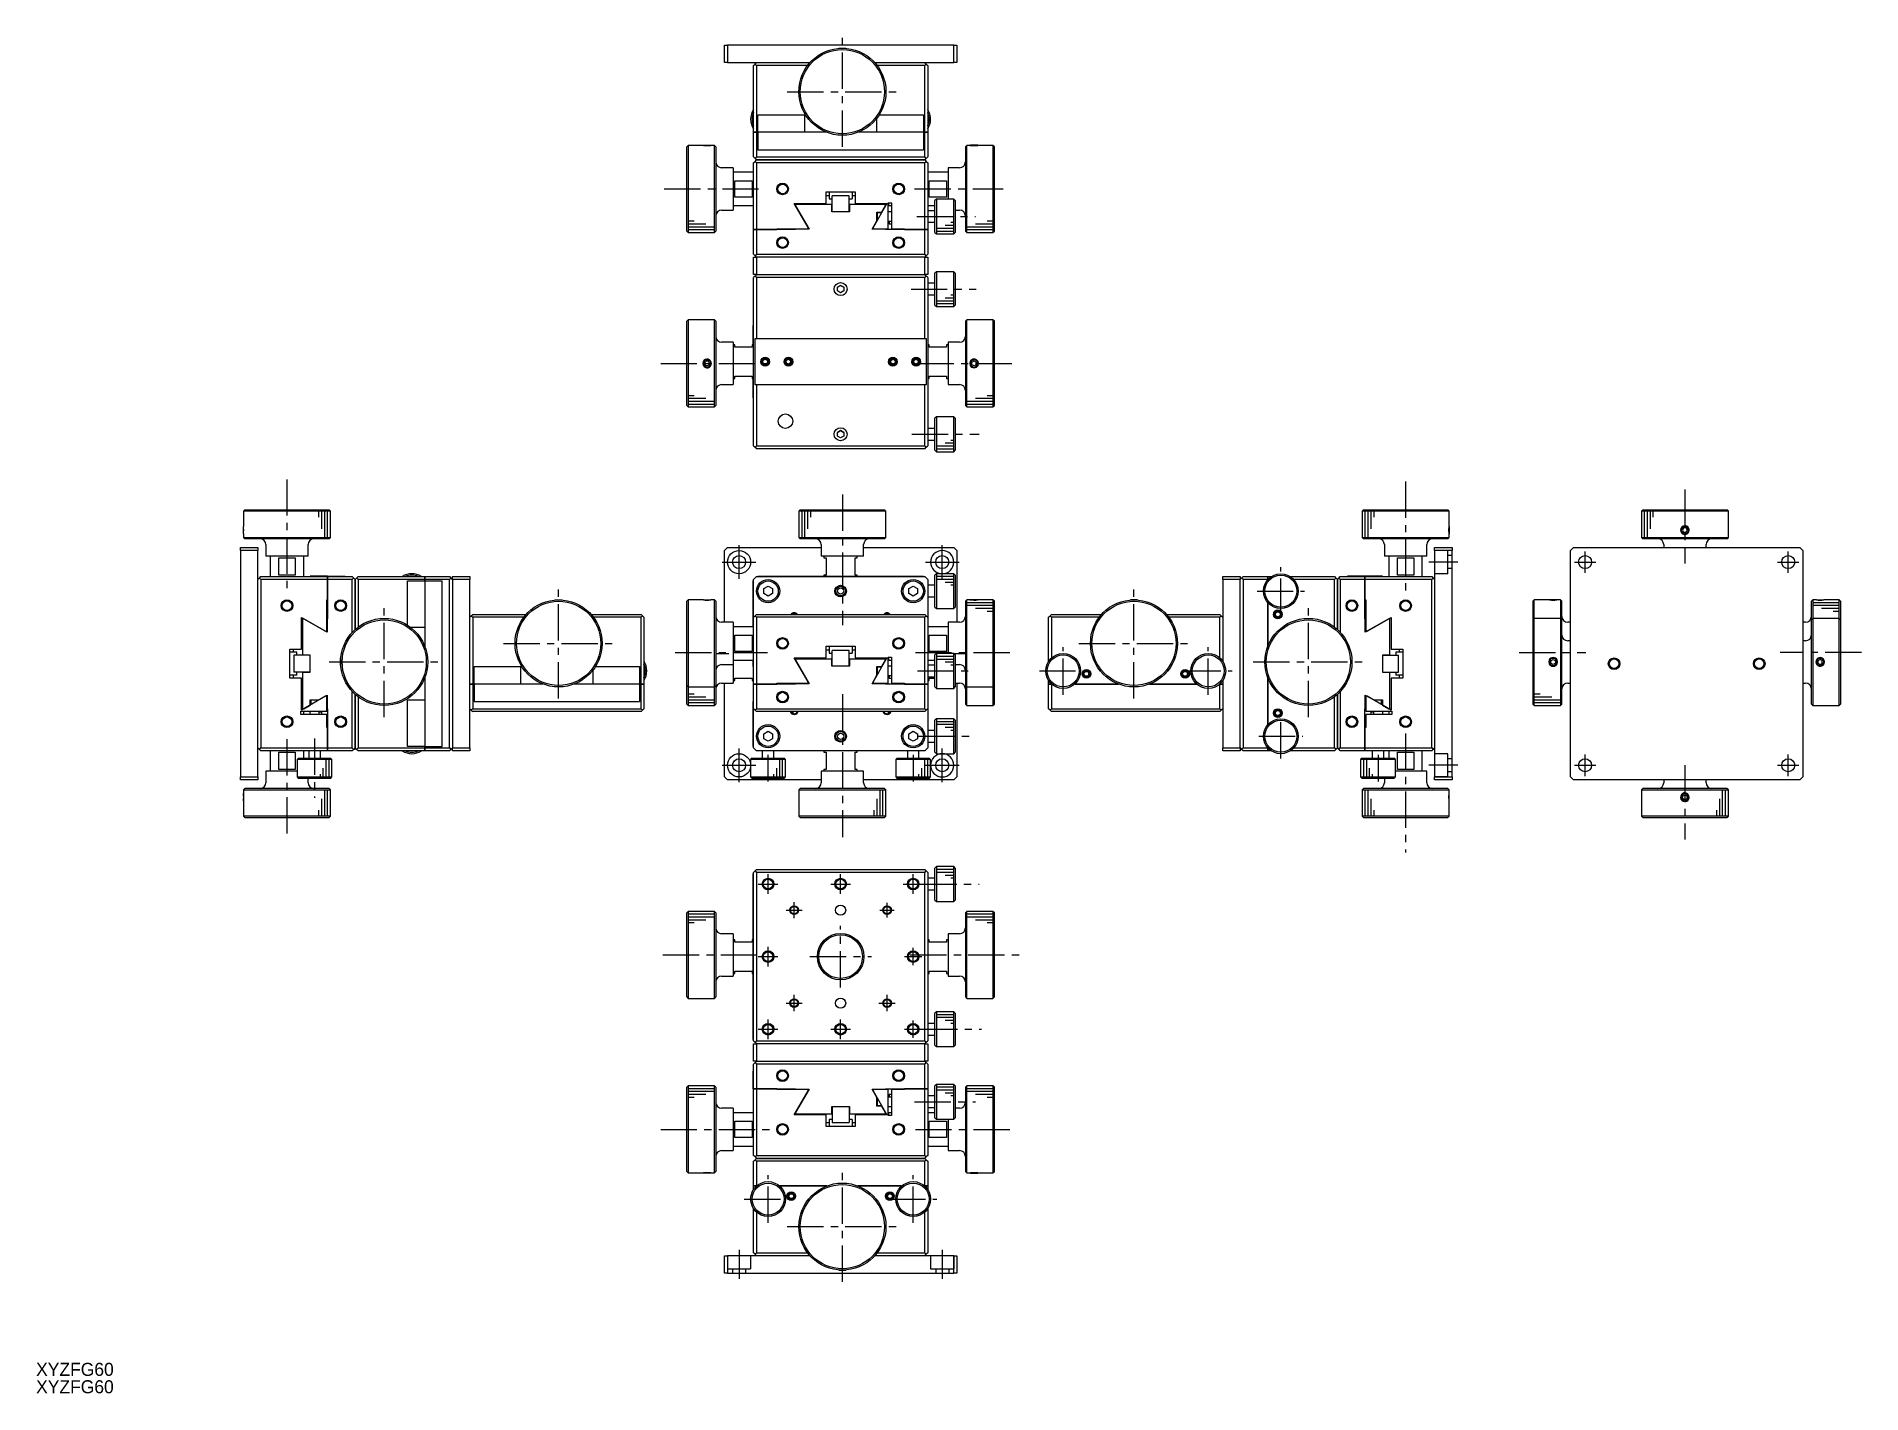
# Model space of a CAD drawing. Extents: x -223 to 406, y -20 to 447.
import ezdxf

# ---------------------------------------------------------------- set-up
doc = ezdxf.new("R2010")
doc.units = 0
doc.header["$LTSCALE"] = 10
doc.linetypes.add('CENTER', pattern=[2, 1.25, -0.25, 0.25, -0.25])
doc.linetypes.add('DASHED', pattern=[3.5, 2, -1.5])
doc.layers.get('0').update_dxf_attribs({"linetype": 'CONTINUOUS'})
doc.layers.add('CENTER', color=1, linetype='CENTER')
doc.styles.get("Standard").update_dxf_attribs({"font": 'FGP教科書体NT-M'})

msp = doc.modelspace()

# ---------------------------------------------------------------- texts
at = {"color": 7}
for p in [(-223.168591, -14.404213), (-223.168591, -20.404213)]:
    msp.add_text('XYZFG60', height=4.5, dxfattribs=at).set_placement(p)

# ---------------------------------------------------------------- linework, layer by layer
at = {"color": 7, "linetype": 'CONTINUOUS'}
for p, q in [((14.060316, 437.932865), (14.060316, 443.932865)), ((14.060316, 443.932865), (15.060316, 443.932865)), ((15.060316, 443.932865), (15.060316, 437.932865)), ((93.060316, 443.932865), (15.060316, 443.932865)), ((53.410316, 442.962471), (54.660316, 442.962471)), ((54.660316, 442.962471), (55.910316, 442.962471)), ((93.060316, 437.932865), (93.060316, 443.932865)), ((93.060316, 443.932865), (94.060316, 443.932865)), ((94.060316, 443.932865), (94.060316, 437.932865)), ((15.060316, 437.932865), (14.060316, 437.932865)), ((15.060316, 437.932865), (43.479976, 437.932865)), ((24.060316, 436.932865), (24.560316, 437.432865)), ((24.060316, 413.932865), (24.060316, 436.932865)), ((24.560316, 437.432865), (25.060316, 437.932865)), ((24.560316, 437.432865), (25.060316, 436.932865)), ((25.060316, 436.932865), (25.060316, 413.932865)), ((42.660316, 436.932865), (25.060316, 436.932865)), ((65.840655, 437.932865), (93.060316, 437.932865)), ((83.060316, 436.932865), (66.660316, 436.932865)), ((83.560316, 437.432865), (83.060316, 437.932865)), ((83.060316, 436.932865), (83.560316, 437.432865)), ((83.060316, 413.932865), (83.060316, 436.932865)), ((83.560316, 437.432865), (84.060316, 436.932865)), ((84.060316, 436.932865), (84.060316, 413.932865)), ((94.060316, 437.932865), (93.060316, 437.932865)), ((25.560316, 413.932865), (25.560316, 419.932865)), ((25.560316, 419.932865), (41.560316, 419.932865)), ((41.560316, 419.932865), (41.560316, 413.932865)), ((66.560316, 413.932865), (66.560316, 418.801052)), ((67.348893, 419.932865), (82.560316, 419.932865)), ((82.560316, 419.932865), (82.560316, 413.932865)), ((1.560316, 409.432865), (1.060316, 408.932865)), ((1.060316, 379.932865), (1.060316, 408.932865)), ((1.560316, 409.432865), (1.560316, 379.432865)), ((6.751103, 409.432865), (1.560316, 409.432865)), ((6.810316, 409.462471), (6.751103, 409.432865)), ((6.810316, 409.462471), (9.174074, 409.462471)), ((9.174074, 409.462471), (9.310316, 409.462471)), ((9.369528, 409.432865), (9.310316, 409.462471)), ((10.560316, 409.432865), (9.560311, 409.432865)), ((10.560316, 379.432865), (10.560316, 409.432865)), ((11.060316, 408.932865), (10.560316, 409.432865)), ((11.060316, 408.932865), (11.060316, 379.932865)), ((24.060316, 405.432865), (24.060316, 413.932865)), ((24.060316, 413.932865), (25.060316, 413.932865)), ((25.060316, 413.932865), (24.060316, 413.932865)), ((25.060316, 413.932865), (25.060316, 405.432865)), ((25.550316, 413.932865), (25.060316, 413.932865)), ((25.060316, 413.932865), (25.550316, 413.932865)), ((29.050316, 413.932865), (25.560316, 413.932865)), ((29.050316, 413.932865), (25.560316, 413.932865)), ((25.560316, 413.932865), (25.560316, 407.932865)), ((29.060316, 413.932865), (29.050316, 413.932865)), ((29.060316, 413.932865), (29.050316, 413.932865)), ((29.070316, 413.932865), (29.060316, 413.932865)), ((29.070316, 413.932865), (29.060316, 413.932865)), ((29.960316, 413.932865), (29.070316, 413.932865)), ((29.950316, 413.932865), (29.070316, 413.932865)), ((29.960316, 413.932865), (29.950316, 413.932865)), ((30.050316, 413.932865), (29.960316, 413.932865)), ((29.970316, 413.932865), (29.960316, 413.932865)), ((30.060316, 413.932865), (29.970316, 413.932865)), ((30.060316, 413.932865), (30.050316, 413.932865)), ((30.070316, 413.932865), (30.060316, 413.932865)), ((30.850316, 413.932865), (30.060316, 413.932865)), ((30.860316, 413.932865), (30.070316, 413.932865)), ((30.860316, 413.932865), (30.850316, 413.932865)), ((31.050316, 413.932865), (30.860316, 413.932865)), ((30.870316, 413.932865), (30.860316, 413.932865)), ((31.060316, 413.932865), (30.870316, 413.932865)), ((31.060316, 413.932865), (31.050316, 413.932865)), ((31.070316, 413.932865), (31.060316, 413.932865)), ((31.750316, 413.932865), (31.060316, 413.932865)), ((31.760316, 413.932865), (31.070316, 413.932865)), ((31.760316, 413.932865), (31.750316, 413.932865)), ((32.050316, 413.932865), (31.760316, 413.932865)), ((31.770316, 413.932865), (31.760316, 413.932865)), ((32.060316, 413.932865), (31.770316, 413.932865)), ((32.060316, 413.932865), (32.050316, 413.932865)), ((32.070316, 413.932865), (32.060316, 413.932865)), ((32.650316, 413.932865), (32.060316, 413.932865)), ((32.660316, 413.932865), (32.070316, 413.932865)), ((32.660316, 413.932865), (32.650316, 413.932865)), ((33.050316, 413.932865), (32.660316, 413.932865)), ((32.670316, 413.932865), (32.660316, 413.932865)), ((33.060316, 413.932865), (32.670316, 413.932865)), ((33.060316, 413.932865), (33.050316, 413.932865)), ((33.070316, 413.932865), (33.060316, 413.932865)), ((33.550316, 413.932865), (33.060316, 413.932865)), ((33.560316, 413.932865), (33.070316, 413.932865)), ((33.560316, 413.932865), (33.550316, 413.932865)), ((34.050316, 413.932865), (33.560316, 413.932865)), ((33.570316, 413.932865), (33.560316, 413.932865)), ((34.060316, 413.932865), (33.570316, 413.932865)), ((34.060316, 413.932865), (34.050316, 413.932865)), ((34.070316, 413.932865), (34.060316, 413.932865)), ((34.450316, 413.932865), (34.060316, 413.932865)), ((34.460316, 413.932865), (34.070316, 413.932865)), ((34.460316, 413.932865), (34.450316, 413.932865)), ((35.050316, 413.932865), (34.460316, 413.932865)), ((34.470316, 413.932865), (34.460316, 413.932865)), ((35.060316, 413.932865), (34.470316, 413.932865)), ((35.060316, 413.932865), (35.050316, 413.932865)), ((35.070316, 413.932865), (35.060316, 413.932865)), ((35.350316, 413.932865), (35.060316, 413.932865)), ((35.360316, 413.932865), (35.070316, 413.932865)), ((35.360316, 413.932865), (35.350316, 413.932865)), ((36.050316, 413.932865), (35.360316, 413.932865)), ((35.370316, 413.932865), (35.360316, 413.932865)), ((36.060316, 413.932865), (35.370316, 413.932865)), ((36.060316, 413.932865), (36.050316, 413.932865)), ((36.070316, 413.932865), (36.060316, 413.932865)), ((36.250316, 413.932865), (36.060316, 413.932865)), ((36.260316, 413.932865), (36.070316, 413.932865)), ((36.260316, 413.932865), (36.250316, 413.932865)), ((37.050316, 413.932865), (36.260316, 413.932865)), ((36.270316, 413.932865), (36.260316, 413.932865)), ((37.060316, 413.932865), (36.270316, 413.932865)), ((37.060316, 413.932865), (37.050316, 413.932865)), ((37.070316, 413.932865), (37.060316, 413.932865)), ((37.150316, 413.932865), (37.060316, 413.932865)), ((37.160316, 413.932865), (37.070316, 413.932865)), ((37.160316, 413.932865), (37.150316, 413.932865)), ((38.050316, 413.932865), (37.160316, 413.932865)), ((37.170316, 413.932865), (37.160316, 413.932865)), ((38.050316, 413.932865), (37.170316, 413.932865)), ((38.060316, 413.932865), (38.050316, 413.932865)), ((38.060316, 413.932865), (38.050316, 413.932865)), ((38.070316, 413.932865), (38.060316, 413.932865)), ((38.070316, 413.932865), (38.060316, 413.932865)), ((39.050316, 413.932865), (38.070316, 413.932865)), ((39.060316, 413.932865), (38.070316, 413.932865)), ((39.060316, 413.932865), (39.050316, 413.932865)), ((39.070316, 413.932865), (39.060316, 413.932865)), ((40.060316, 413.932865), (39.060316, 413.932865)), ((40.050316, 413.932865), (39.070316, 413.932865)), ((40.060316, 413.932865), (40.050316, 413.932865)), ((40.070316, 413.932865), (40.060316, 413.932865)), ((41.060316, 413.932865), (40.060316, 413.932865)), ((41.050316, 413.932865), (40.070316, 413.932865)), ((41.060316, 413.932865), (41.050316, 413.932865)), ((41.070316, 413.932865), (41.060316, 413.932865)), ((41.560316, 413.932865), (41.060316, 413.932865)), ((41.560316, 413.932865), (41.070316, 413.932865)), ((41.570316, 413.932865), (41.560316, 413.932865)), ((42.060316, 413.932865), (41.570316, 413.932865)), ((43.060316, 413.932865), (42.060316, 413.932865)), ((44.060316, 413.932865), (43.060316, 413.932865)), ((45.060316, 413.932865), (44.060316, 413.932865)), ((46.060316, 413.932865), (45.060316, 413.932865)), ((47.060316, 413.932865), (46.060316, 413.932865)), ((48.060316, 413.932865), (47.060316, 413.932865)), ((49.060316, 413.932865), (48.060316, 413.932865)), ((49.275151, 413.932865), (49.060316, 413.932865)), ((60.060316, 413.932865), (60.04548, 413.932865)), ((61.060316, 413.932865), (60.060316, 413.932865)), ((62.060316, 413.932865), (61.060316, 413.932865)), ((63.060316, 413.932865), (62.060316, 413.932865)), ((64.060316, 413.932865), (63.060316, 413.932865)), ((65.060316, 413.932865), (64.060316, 413.932865)), ((66.060316, 413.932865), (65.060316, 413.932865)), ((66.550316, 413.932865), (66.060316, 413.932865)), ((66.560316, 413.932865), (66.550316, 413.932865)), ((67.050316, 413.932865), (66.560316, 413.932865)), ((67.060316, 413.932865), (66.560316, 413.932865)), ((67.060316, 413.932865), (67.050316, 413.932865)), ((67.070316, 413.932865), (67.060316, 413.932865)), ((68.060316, 413.932865), (67.060316, 413.932865)), ((68.050316, 413.932865), (67.070316, 413.932865)), ((68.060316, 413.932865), (68.050316, 413.932865)), ((68.070316, 413.932865), (68.060316, 413.932865)), ((69.060316, 413.932865), (68.060316, 413.932865)), ((69.050316, 413.932865), (68.070316, 413.932865)), ((69.060316, 413.932865), (69.050316, 413.932865)), ((69.070316, 413.932865), (69.060316, 413.932865)), ((70.050316, 413.932865), (69.060316, 413.932865)), ((70.050316, 413.932865), (69.070316, 413.932865)), ((70.060316, 413.932865), (70.050316, 413.932865)), ((70.060316, 413.932865), (70.050316, 413.932865)), ((70.070316, 413.932865), (70.060316, 413.932865)), ((70.070316, 413.932865), (70.060316, 413.932865)), ((70.960316, 413.932865), (70.070316, 413.932865)), ((70.950316, 413.932865), (70.070316, 413.932865)), ((70.960316, 413.932865), (70.950316, 413.932865)), ((71.050316, 413.932865), (70.960316, 413.932865)), ((70.970316, 413.932865), (70.960316, 413.932865)), ((71.060316, 413.932865), (70.970316, 413.932865)), ((71.060316, 413.932865), (71.050316, 413.932865)), ((71.070316, 413.932865), (71.060316, 413.932865)), ((71.850316, 413.932865), (71.060316, 413.932865)), ((71.860316, 413.932865), (71.070316, 413.932865)), ((71.860316, 413.932865), (71.850316, 413.932865)), ((72.050316, 413.932865), (71.860316, 413.932865)), ((71.870316, 413.932865), (71.860316, 413.932865)), ((72.060316, 413.932865), (71.870316, 413.932865)), ((72.060316, 413.932865), (72.050316, 413.932865)), ((72.070316, 413.932865), (72.060316, 413.932865)), ((72.750316, 413.932865), (72.060316, 413.932865)), ((72.760316, 413.932865), (72.070316, 413.932865)), ((72.760316, 413.932865), (72.750316, 413.932865)), ((73.050316, 413.932865), (72.760316, 413.932865)), ((72.770316, 413.932865), (72.760316, 413.932865)), ((73.060316, 413.932865), (72.770316, 413.932865)), ((73.060316, 413.932865), (73.050316, 413.932865)), ((73.070316, 413.932865), (73.060316, 413.932865)), ((73.650316, 413.932865), (73.060316, 413.932865)), ((73.660316, 413.932865), (73.070316, 413.932865)), ((73.660316, 413.932865), (73.650316, 413.932865)), ((74.050316, 413.932865), (73.660316, 413.932865)), ((73.670316, 413.932865), (73.660316, 413.932865)), ((74.060316, 413.932865), (73.670316, 413.932865)), ((74.060316, 413.932865), (74.050316, 413.932865)), ((74.070316, 413.932865), (74.060316, 413.932865)), ((74.550316, 413.932865), (74.060316, 413.932865)), ((74.560316, 413.932865), (74.070316, 413.932865)), ((74.560316, 413.932865), (74.550316, 413.932865)), ((75.050316, 413.932865), (74.560316, 413.932865)), ((74.570316, 413.932865), (74.560316, 413.932865)), ((75.060316, 413.932865), (74.570316, 413.932865)), ((75.060316, 413.932865), (75.050316, 413.932865)), ((75.070316, 413.932865), (75.060316, 413.932865)), ((75.450316, 413.932865), (75.060316, 413.932865)), ((75.460316, 413.932865), (75.070316, 413.932865)), ((75.460316, 413.932865), (75.450316, 413.932865)), ((76.050316, 413.932865), (75.460316, 413.932865)), ((75.470316, 413.932865), (75.460316, 413.932865)), ((76.060316, 413.932865), (75.470316, 413.932865)), ((76.060316, 413.932865), (76.050316, 413.932865)), ((76.070316, 413.932865), (76.060316, 413.932865)), ((76.350316, 413.932865), (76.060316, 413.932865)), ((76.360316, 413.932865), (76.070316, 413.932865)), ((76.360316, 413.932865), (76.350316, 413.932865)), ((77.050316, 413.932865), (76.360316, 413.932865)), ((76.370316, 413.932865), (76.360316, 413.932865)), ((77.060316, 413.932865), (76.370316, 413.932865)), ((77.060316, 413.932865), (77.050316, 413.932865)), ((77.070316, 413.932865), (77.060316, 413.932865)), ((77.250316, 413.932865), (77.060316, 413.932865)), ((77.260316, 413.932865), (77.070316, 413.932865)), ((77.260316, 413.932865), (77.250316, 413.932865)), ((78.050316, 413.932865), (77.260316, 413.932865)), ((77.270316, 413.932865), (77.260316, 413.932865)), ((78.060316, 413.932865), (77.270316, 413.932865)), ((78.060316, 413.932865), (78.050316, 413.932865)), ((78.070316, 413.932865), (78.060316, 413.932865)), ((78.150316, 413.932865), (78.060316, 413.932865)), ((78.160316, 413.932865), (78.070316, 413.932865)), ((78.160316, 413.932865), (78.150316, 413.932865)), ((79.050316, 413.932865), (78.160316, 413.932865)), ((78.170316, 413.932865), (78.160316, 413.932865)), ((79.050316, 413.932865), (78.170316, 413.932865)), ((79.060316, 413.932865), (79.050316, 413.932865)), ((79.060316, 413.932865), (79.050316, 413.932865)), ((79.070316, 413.932865), (79.060316, 413.932865)), ((79.070316, 413.932865), (79.060316, 413.932865)), ((82.560316, 413.932865), (79.070316, 413.932865)), ((82.560316, 413.932865), (79.070316, 413.932865)), ((82.560316, 413.932865), (82.560316, 407.932865)), ((83.060316, 413.932865), (82.570316, 413.932865)), ((82.570316, 413.932865), (83.060316, 413.932865)), ((83.060316, 405.432865), (83.060316, 413.932865)), ((83.060316, 413.932865), (84.060316, 413.932865)), ((84.060316, 413.932865), (83.060316, 413.932865)), ((84.060316, 413.932865), (84.060316, 405.432865)), ((97.560316, 409.432865), (97.060316, 408.932865)), ((97.060316, 408.932865), (97.060316, 379.932865)), ((97.560316, 379.432865), (97.560316, 409.432865)), ((98.751103, 409.432865), (97.560316, 409.432865)), ((98.810316, 409.462471), (98.751103, 409.432865)), ((101.257965, 409.462471), (98.810316, 409.462471)), ((101.308602, 409.462471), (101.257965, 409.462471)), ((101.310316, 409.462471), (101.308602, 409.462471)), ((101.369528, 409.432865), (101.310316, 409.462471)), ((106.560316, 409.432865), (101.560311, 409.432865)), ((106.560316, 409.432865), (106.560316, 379.432865)), ((107.060316, 408.932865), (106.560316, 409.432865)), ((107.060316, 379.932865), (107.060316, 408.932865)), ((24.560316, 404.932865), (24.060316, 405.432865)), ((24.060316, 403.432865), (24.560316, 403.932865)), ((24.060316, 380.432865), (24.060316, 403.432865)), ((25.060316, 405.432865), (24.560316, 404.932865)), ((24.560316, 404.932865), (25.060316, 404.432865)), ((24.560316, 403.932865), (25.060316, 404.432865)), ((24.560316, 403.932865), (25.060316, 403.432865)), ((25.060316, 405.432865), (83.060316, 405.432865)), ((25.060316, 404.432865), (83.060316, 404.432865)), ((83.060316, 404.432865), (25.060316, 404.432865)), ((25.060316, 403.432865), (25.060316, 380.432865)), ((83.060316, 403.432865), (25.060316, 403.432865)), ((25.560316, 407.932865), (82.560316, 407.932865)), ((83.560316, 404.932865), (83.060316, 405.432865)), ((83.560316, 404.932865), (83.060316, 404.432865)), ((83.060316, 404.432865), (83.560316, 403.932865)), ((83.060316, 403.432865), (83.560316, 403.932865)), ((83.060316, 380.432865), (83.060316, 403.432865)), ((84.060316, 405.432865), (83.560316, 404.932865)), ((83.560316, 403.932865), (84.060316, 403.432865)), ((84.060316, 403.432865), (84.060316, 380.432865)), ((17.060316, 401.732865), (13.060316, 401.732865)), ((17.060316, 401.732865), (17.060316, 387.132865)), ((24.060316, 400.182865), (17.060316, 400.182865)), ((17.560316, 391.593411), (17.560316, 397.272319)), ((17.560316, 397.272319), (23.560316, 397.272319)), ((23.560316, 397.272319), (23.560316, 391.593411)), ((91.060316, 400.182865), (84.060316, 400.182865)), ((84.560316, 391.593411), (84.560316, 397.272319)), ((84.560316, 397.272319), (90.560316, 397.272319)), ((90.560316, 397.272319), (90.560316, 391.593411)), ((91.060316, 401.732865), (91.060316, 390.932865)), ((95.060316, 401.732865), (91.060316, 401.732865)), ((23.560316, 391.593411), (17.560316, 391.593411)), ((49.060316, 393.432865), (59.060316, 393.432865)), ((49.060316, 389.432865), (49.060316, 393.432865)), ((49.060316, 392.182865), (50.060316, 392.182865)), ((50.060316, 393.432865), (50.060316, 391.007865)), ((50.060316, 391.007865), (51.110316, 391.007865)), ((51.110316, 386.532865), (51.110316, 392.032865)), ((57.010316, 392.032865), (51.110316, 392.032865)), ((57.010316, 386.532865), (57.010316, 392.032865)), ((57.010316, 391.007865), (58.060316, 391.007865)), ((58.060316, 393.432865), (58.060316, 391.007865)), ((58.060316, 392.182865), (59.060316, 392.182865)), ((59.060316, 393.432865), (59.060316, 389.432865)), ((90.560316, 391.593411), (84.560316, 391.593411)), ((87.060316, 390.932865), (86.560316, 390.432865)), ((86.560316, 379.432865), (86.560316, 390.432865)), ((87.060316, 390.932865), (87.060316, 378.932865)), ((93.060316, 390.932865), (87.060316, 390.932865)), ((93.060316, 378.933214), (93.060316, 390.932865)), ((93.560316, 390.432865), (93.060316, 390.932865)), ((93.560316, 390.432865), (93.560316, 379.433185)), ((13.060316, 387.132865), (17.060316, 387.132865)), ((17.060316, 388.682865), (24.060316, 388.682865)), ((24.060316, 386.432865), (23.910316, 386.432865)), ((23.910316, 386.432865), (23.910316, 380.432865)), ((38.096214, 389.432865), (49.060316, 389.432865)), ((42.860316, 381.181199), (38.096214, 389.432865)), ((38.560316, 389.032865), (38.560316, 388.632789)), ((51.060316, 389.032865), (38.560316, 389.032865)), ((38.560316, 388.632789), (43.236809, 380.532865)), ((51.060316, 386.532865), (51.060316, 389.032865)), ((57.060316, 386.532865), (51.060316, 386.532865)), ((57.060316, 389.032865), (57.060316, 386.532865)), ((69.560316, 389.032865), (57.060316, 389.032865)), ((59.060316, 389.432865), (70.024417, 389.432865)), ((70.024417, 389.432865), (65.260316, 381.181199)), ((66.560316, 386.432865), (68.290189, 386.432865)), ((66.560316, 383.436637), (66.560316, 386.432865)), ((66.660316, 386.182865), (66.560316, 386.082865)), ((66.560316, 383.782865), (66.660316, 383.682865)), ((66.660316, 386.182865), (66.660316, 383.682865)), ((68.148029, 386.182865), (66.660316, 386.182865)), ((66.660316, 383.682865), (66.704653, 383.682865)), ((68.290189, 386.432865), (69.560316, 388.632789)), ((69.560316, 388.632789), (69.560316, 389.032865)), ((70.460316, 389.632865), (71.560316, 389.632865)), ((70.460316, 380.732865), (70.460316, 389.632865)), ((71.560316, 386.532865), (70.460316, 386.532865)), ((70.560316, 389.632865), (70.560316, 388.682865)), ((70.560316, 388.682865), (71.560316, 388.682865)), ((71.560316, 389.632865), (71.560316, 380.732865)), ((84.060316, 388.682865), (86.560316, 388.682865)), ((86.560316, 386.932865), (84.060335, 386.932865)), ((93.560316, 387.132865), (95.060316, 387.132865)), ((1.060316, 379.932865), (1.560316, 379.432865)), ((1.560316, 379.432865), (10.560316, 379.432865)), ((10.560316, 379.432865), (11.060316, 379.932865)), ((24.060316, 380.432865), (23.910316, 380.432865)), ((23.910316, 380.432865), (23.910316, 374.432865)), ((24.060316, 380.432865), (23.910316, 380.432865)), ((24.060316, 371.932865), (24.060316, 380.432865)), ((24.060316, 380.432865), (25.060316, 380.432865)), ((25.060316, 380.432865), (24.060316, 380.432865)), ((25.060316, 380.432865), (25.060316, 371.932865)), ((32.060316, 380.432865), (25.060316, 380.432865)), ((25.060316, 380.432865), (32.060316, 380.432865)), ((32.060316, 380.732865), (42.860316, 380.732865)), ((32.060316, 380.432865), (32.060316, 380.732865)), ((38.560316, 380.432865), (32.060316, 380.432865)), ((32.710316, 380.732865), (32.710316, 380.432865)), ((37.410316, 380.432865), (37.410316, 380.732865)), ((38.560316, 380.532865), (38.560316, 380.432865)), ((43.236809, 380.532865), (38.560316, 380.532865)), ((42.860316, 380.732865), (42.860316, 381.181199)), ((64.883822, 380.532865), (66.560316, 383.436637)), ((69.560316, 380.532865), (64.883822, 380.532865)), ((65.260316, 381.181199), (65.260316, 380.732865)), ((65.260316, 380.732865), (70.460316, 380.732865)), ((69.560316, 380.432865), (69.560316, 380.532865)), ((76.060316, 380.432865), (69.560316, 380.432865)), ((70.460316, 383.332865), (71.560316, 383.332865)), ((70.460316, 382.732865), (70.510316, 382.682865)), ((70.510316, 382.682865), (70.760316, 382.432865)), ((70.760316, 383.332865), (70.760316, 382.432865)), ((70.760316, 382.432865), (71.560296, 382.432865)), ((71.560316, 380.732865), (76.060316, 380.732865)), ((76.060316, 380.732865), (76.060316, 380.432865)), ((83.060316, 380.432865), (76.060316, 380.432865)), ((76.060316, 380.432865), (83.060316, 380.432865)), ((83.060316, 371.932865), (83.060316, 380.432865)), ((83.060316, 380.432865), (84.060316, 380.432865)), ((84.060316, 380.432865), (83.060316, 380.432865)), ((84.060316, 380.432865), (84.060316, 371.932865)), ((84.060335, 382.932865), (86.560316, 382.932865)), ((86.560316, 379.432865), (87.060316, 378.932865)), ((87.060316, 378.932865), (93.060316, 378.932865)), ((93.060316, 378.932865), (93.560316, 379.432865)), ((93.060316, 378.932865), (93.060316, 378.933214)), ((93.560316, 379.433185), (93.560316, 379.432865)), ((97.060316, 379.932865), (97.560316, 379.432865)), ((97.560316, 379.432865), (106.560316, 379.432865)), ((106.560316, 379.432865), (107.060316, 379.932865)), ((23.910316, 374.432865), (24.060316, 374.432865)), ((24.560316, 371.432865), (24.060316, 371.932865)), ((25.060316, 371.932865), (24.560316, 371.432865)), ((24.560316, 371.432865), (25.060316, 370.932865)), ((25.060316, 371.932865), (83.060316, 371.932865)), ((83.560316, 371.432865), (83.060316, 371.932865)), ((83.060316, 370.932865), (83.560316, 371.432865)), ((84.060316, 371.932865), (83.560316, 371.432865)), ((24.060316, 364.932865), (24.060316, 370.932865)), ((24.060316, 370.932865), (25.060316, 370.932865)), ((25.060316, 364.932865), (24.060316, 364.932865)), ((25.060316, 364.932865), (24.560316, 364.432865)), ((25.060316, 370.932865), (25.060316, 364.932865)), ((83.060316, 370.932865), (25.060316, 370.932865)), ((25.060316, 364.932865), (83.060316, 364.932865)), ((83.060316, 364.932865), (83.060316, 370.932865)), ((83.060316, 370.932865), (84.060316, 370.932865)), ((83.560316, 364.432865), (83.060316, 364.932865)), ((84.060316, 364.932865), (83.060316, 364.932865)), ((84.060316, 370.932865), (84.060316, 364.932865)), ((87.060316, 365.932865), (86.560316, 365.432865)), ((86.560316, 359.992227), (86.560316, 365.432865)), ((87.060316, 365.932865), (87.060316, 359.997624)), ((93.060316, 365.932865), (87.060316, 365.932865)), ((93.060316, 353.932865), (93.060316, 365.932865)), ((93.560316, 365.432865), (93.060316, 365.932865)), ((93.560316, 365.432865), (93.560316, 354.432865)), ((23.910316, 363.432865), (23.910316, 347.432865)), ((24.060316, 363.432865), (23.910316, 363.432865)), ((24.560316, 364.432865), (24.060316, 363.932865)), ((24.060316, 305.932865), (24.060316, 363.932865)), ((24.560316, 364.432865), (25.060316, 363.932865)), ((83.060316, 363.932865), (25.060316, 363.932865)), ((25.060316, 363.932865), (25.060316, 342.932865)), ((52.954609, 359.307768), (52.966112, 360.577886)), ((54.048812, 358.662746), (52.954609, 359.307768)), ((52.966112, 360.577886), (54.071819, 361.202983)), ((54.071819, 361.202983), (52.966112, 360.577886)), ((55.154519, 359.287843), (54.048812, 358.662746)), ((54.071819, 361.202983), (55.166022, 360.557962)), ((55.166022, 360.557962), (54.071819, 361.202983)), ((55.166022, 360.557962), (55.154519, 359.287843)), ((83.060316, 363.932865), (83.560316, 364.432865)), ((83.060316, 342.932865), (83.060316, 363.932865)), ((84.060316, 363.932865), (83.560316, 364.432865)), ((84.060316, 363.932865), (84.060316, 305.932865)), ((86.560316, 361.932865), (84.060335, 361.932865)), ((86.560316, 354.432865), (86.560316, 359.992227)), ((87.060316, 359.997624), (87.060316, 353.932865)), ((84.060335, 357.932865), (86.560316, 357.932865)), ((86.560316, 354.432865), (87.060316, 353.932865)), ((87.060316, 353.932865), (93.060316, 353.932865)), ((93.060316, 353.932865), (93.560316, 354.432865)), ((1.560316, 349.332865), (1.060316, 348.832865)), ((1.060316, 334.332865), (1.060316, 348.832865)), ((1.560316, 349.332865), (1.560316, 334.332865)), ((10.560316, 349.332865), (1.560316, 349.332865)), ((10.560316, 319.332865), (10.560316, 349.332865)), ((11.060316, 348.832865), (10.560316, 349.332865)), ((11.060316, 348.832865), (11.060316, 319.832865)), ((24.060316, 347.432865), (23.910316, 347.432865)), ((23.910316, 346.932865), (23.910316, 347.422865)), ((23.910316, 345.932865), (23.910316, 346.932865)), ((23.910316, 344.932865), (23.910316, 345.932865)), ((97.560316, 349.332865), (97.060316, 348.832865)), ((97.060316, 348.832865), (97.060316, 319.832865)), ((97.560316, 319.332865), (97.560316, 349.332865)), ((106.560316, 349.332865), (97.560316, 349.332865)), ((106.560316, 349.332865), (106.560316, 334.332865)), ((107.060316, 348.832865), (106.560316, 349.332865)), ((107.060316, 334.332865), (107.060316, 348.832865)), ((17.060316, 341.632865), (13.060316, 341.632865)), ((17.060316, 341.632865), (17.060316, 327.032865)), ((17.560316, 340.682865), (17.060316, 340.682865)), ((17.560316, 339.932865), (17.560316, 340.682865)), ((23.560316, 339.932865), (17.560316, 339.932865)), ((23.560316, 340.682865), (23.560316, 339.932865)), ((24.060316, 340.682865), (23.560316, 340.682865)), ((23.910316, 343.932865), (23.910316, 344.932865)), ((23.910316, 342.932865), (23.910316, 343.932865)), ((23.910316, 341.932865), (23.910316, 342.932865)), ((23.910316, 340.932865), (23.910316, 341.932865)), ((23.910316, 340.682865), (23.910316, 340.932865)), ((24.560316, 326.932865), (24.560316, 342.932865)), ((24.560316, 342.932865), (25.060316, 342.932865)), ((25.060316, 342.932865), (83.060316, 342.932865)), ((83.060316, 342.932865), (83.560316, 342.932865)), ((83.560316, 342.932865), (83.560316, 326.932865)), ((84.560316, 340.682865), (84.060316, 340.682865)), ((84.560316, 339.932865), (84.560316, 340.682865)), ((90.560316, 339.932865), (84.560316, 339.932865)), ((90.560316, 340.682865), (90.560316, 339.932865)), ((91.060316, 340.682865), (90.560316, 340.682865)), ((91.060316, 341.632865), (91.060316, 327.032865)), ((95.060316, 341.632865), (91.060316, 341.632865)), ((1.060316, 319.832865), (1.060316, 334.332865)), ((1.560316, 334.332865), (1.560316, 319.332865)), ((8.060316, 335.19889), (7.310316, 334.765877)), ((7.310316, 334.765877), (7.310316, 333.899852)), ((7.310316, 333.899852), (8.060316, 333.466839)), ((8.810316, 334.765877), (8.060316, 335.19889)), ((8.060316, 333.466839), (8.810316, 333.899852)), ((8.810316, 333.899852), (8.810316, 334.765877)), ((27.310316, 335.365877), (28.060316, 335.79889)), ((27.310316, 334.499852), (27.310316, 335.365877)), ((28.060316, 334.066839), (27.310316, 334.499852)), ((28.060316, 335.79889), (28.810316, 335.365877)), ((28.810316, 334.499852), (28.060316, 334.066839)), ((28.810316, 335.365877), (28.810316, 334.499852)), ((35.310316, 335.365877), (36.060316, 335.79889)), ((35.310316, 334.499852), (35.310316, 335.365877)), ((36.060316, 334.066839), (35.310316, 334.499852)), ((36.060316, 335.79889), (36.810316, 335.365877)), ((36.810316, 334.499852), (36.060316, 334.066839)), ((36.810316, 335.365877), (36.810316, 334.499852)), ((71.310316, 335.365877), (72.060316, 335.79889)), ((71.310316, 334.499852), (71.310316, 335.365877)), ((72.060316, 334.066839), (71.310316, 334.499852)), ((72.060316, 335.79889), (72.810316, 335.365877)), ((72.810316, 334.499852), (72.060316, 334.066839)), ((72.810316, 335.365877), (72.810316, 334.499852)), ((79.310316, 335.365877), (80.060316, 335.79889)), ((79.310316, 334.499852), (79.310316, 335.365877)), ((80.060316, 334.066839), (79.310316, 334.499852)), ((80.060316, 335.79889), (80.810316, 335.365877)), ((80.810316, 334.499852), (80.060316, 334.066839)), ((80.810316, 335.365877), (80.810316, 334.499852)), ((99.310316, 334.765877), (100.060316, 335.19889)), ((99.310316, 333.899852), (99.310316, 334.765877)), ((100.060316, 333.466839), (99.310316, 333.899852)), ((100.060316, 335.19889), (100.810316, 334.765877)), ((100.810316, 333.899852), (100.060316, 333.466839)), ((100.810316, 334.765877), (100.810316, 333.899852)), ((106.560316, 334.332865), (106.560316, 319.332865)), ((107.060316, 319.832865), (107.060316, 334.332865)), ((13.060316, 327.032865), (17.060316, 327.032865)), ((17.060316, 329.182865), (17.560316, 329.182865)), ((17.560316, 329.182865), (17.560316, 329.932865)), ((17.560316, 329.932865), (23.560316, 329.932865)), ((23.560316, 329.932865), (23.560316, 329.182865)), ((23.560316, 329.182865), (24.060316, 329.182865)), ((23.910316, 328.932865), (23.910316, 329.182865)), ((23.910316, 327.932865), (23.910316, 328.932865)), ((23.910316, 326.932865), (23.910316, 327.932865)), ((84.060316, 329.182865), (84.560316, 329.182865)), ((84.560316, 329.182865), (84.560316, 329.932865)), ((84.560316, 329.932865), (90.560316, 329.932865)), ((90.560316, 329.932865), (90.560316, 329.182865)), ((90.560316, 329.182865), (91.060316, 329.182865)), ((91.060316, 327.032865), (95.060316, 327.032865)), ((23.910316, 325.932865), (23.910316, 326.932865)), ((23.910316, 324.932865), (23.910316, 325.932865)), ((23.910316, 323.932865), (23.910316, 324.932865)), ((23.910316, 322.932865), (23.910316, 323.932865)), ((23.910316, 322.442865), (23.910316, 322.932865)), ((23.910316, 322.432865), (23.910316, 306.432865)), ((24.060316, 322.432865), (23.910316, 322.432865)), ((25.060316, 326.932865), (24.560316, 326.932865)), ((25.060316, 326.932865), (25.060316, 305.932865)), ((83.060316, 326.932865), (25.060316, 326.932865)), ((83.060316, 305.932865), (83.060316, 326.932865)), ((83.560316, 326.932865), (83.060316, 326.932865)), ((1.060316, 319.832865), (1.560316, 319.332865)), ((1.560316, 319.332865), (10.560316, 319.332865)), ((10.560316, 319.332865), (11.060316, 319.832865)), ((87.060316, 315.932865), (86.560316, 315.432865)), ((86.560316, 309.992227), (86.560316, 315.432865)), ((87.060316, 315.932865), (87.060316, 309.997624)), ((93.060316, 315.932865), (87.060316, 315.932865)), ((93.060316, 303.932865), (93.060316, 315.932865)), ((93.560316, 315.432865), (93.060316, 315.932865)), ((93.560316, 315.432865), (93.560316, 304.432865)), ((97.060316, 319.832865), (97.560316, 319.332865)), ((97.560316, 319.332865), (106.560316, 319.332865)), ((106.560316, 319.332865), (107.060316, 319.832865)), ((52.954609, 309.307768), (52.966112, 310.577886)), ((54.048812, 308.662746), (52.954609, 309.307768)), ((52.966112, 310.577886), (54.071819, 311.202983)), ((54.071819, 311.202983), (52.966112, 310.577886)), ((55.154519, 309.287843), (54.048812, 308.662746)), ((54.071819, 311.202983), (55.166022, 310.557962)), ((55.166022, 310.557962), (54.071819, 311.202983)), ((55.166022, 310.557962), (55.154519, 309.287843)), ((86.560316, 311.932865), (84.060335, 311.932865)), ((86.560316, 304.432865), (86.560316, 309.992227)), ((87.060316, 309.997624), (87.060316, 303.932865)), ((24.060316, 306.432865), (23.910316, 306.432865)), ((24.060316, 305.932865), (24.560316, 305.432865)), ((24.560316, 305.432865), (25.060316, 305.932865)), ((24.560316, 305.432865), (25.060316, 304.932865)), ((25.060316, 305.932865), (83.060316, 305.932865)), ((83.060316, 304.932865), (25.060316, 304.932865)), ((83.060316, 305.932865), (83.560316, 305.432865)), ((83.060316, 304.932865), (83.560316, 305.432865)), ((83.560316, 305.432865), (84.060316, 305.932865)), ((84.060335, 307.932865), (86.560316, 307.932865)), ((86.560316, 304.432865), (87.060316, 303.932865)), ((87.060316, 303.932865), (93.060316, 303.932865)), ((93.060316, 303.932865), (93.560316, 304.432865)), ((-151.216949, 283.902926), (-151.716949, 283.402926)), ((-121.716949, 283.402926), (-151.716949, 283.402926)), ((-151.716949, 283.402926), (-151.716949, 278.402921)), ((-151.216949, 283.902926), (-122.216949, 283.902926)), ((-121.716949, 283.402926), (-122.216949, 283.902926)), ((-121.716949, 274.402926), (-121.716949, 283.402926)), ((40.160316, 283.902926), (39.660316, 283.402926)), ((69.660316, 283.402926), (39.660316, 283.402926)), ((39.660316, 283.402926), (39.660316, 274.402926)), ((40.160316, 283.902926), (69.160316, 283.902926)), ((69.660316, 283.402926), (69.160316, 283.902926)), ((69.660316, 274.402926), (69.660316, 283.402926)), ((234.245502, 283.902926), (233.745502, 283.402926)), ((263.745502, 283.402926), (233.745502, 283.402926)), ((233.745502, 283.402926), (233.745502, 274.402926)), ((234.245502, 283.902926), (263.245502, 283.902926)), ((263.745502, 283.402926), (263.245502, 283.902926)), ((263.745502, 278.212138), (263.745502, 283.402926)), ((330.491284, 283.902926), (329.991284, 283.402926)), ((344.991284, 283.402926), (329.991284, 283.402926)), ((329.991284, 283.402926), (329.991284, 274.402926)), ((330.491284, 283.902926), (344.991284, 283.902926)), ((344.991284, 283.902926), (359.491284, 283.902926)), ((359.991284, 283.402926), (344.991284, 283.402926)), ((359.991284, 283.402926), (359.491284, 283.902926)), ((359.991284, 274.402926), (359.991284, 283.402926)), ((-151.716949, 278.212138), (-151.746555, 278.152926)), ((-151.746555, 275.652926), (-151.746555, 278.152926)), ((263.775108, 278.152926), (263.745502, 278.212138)), ((263.775108, 278.152926), (263.775108, 276.902926)), ((263.775108, 276.902926), (263.775108, 275.789167)), ((344.558272, 277.652926), (344.125259, 276.902926)), ((344.125259, 276.902926), (344.558272, 276.152926)), ((345.424297, 277.652926), (344.558272, 277.652926)), ((345.85731, 276.902926), (345.424297, 277.652926)), ((345.424297, 276.152926), (345.85731, 276.902926)), ((-152.716949, 270.902926), (-146.716949, 270.902926)), ((-152.716949, 269.902926), (-152.716949, 270.902926)), ((-151.746555, 275.652926), (-151.716949, 275.593713)), ((-151.716949, 275.593713), (-151.716949, 274.402926)), ((-151.716949, 274.402926), (-121.716949, 274.402926)), ((-151.716949, 274.402926), (-151.216949, 273.902926)), ((-122.216949, 273.902926), (-151.216949, 273.902926)), ((-146.716949, 270.902926), (-146.716949, 269.902926)), ((-144.016949, 271.902926), (-144.016949, 267.902926)), ((-129.416949, 267.902926), (-129.416949, 271.902926)), ((-122.216949, 273.902926), (-121.716949, 274.402926)), ((15.060316, 270.902926), (14.060316, 269.902926)), ((15.060316, 270.902926), (47.360316, 270.902926)), ((39.660316, 274.402926), (54.660316, 274.402926)), ((39.660316, 274.402926), (40.160316, 273.902926)), ((54.660316, 273.902926), (40.160316, 273.902926)), ((47.360316, 271.902926), (47.360316, 267.902926)), ((54.660316, 274.402926), (69.660316, 274.402926)), ((69.160316, 273.902926), (54.660316, 273.902926)), ((61.960316, 267.902926), (61.960316, 271.902926)), ((61.960316, 270.902926), (93.060316, 270.902926)), ((69.160316, 273.902926), (69.660316, 274.402926)), ((94.060316, 269.902926), (93.060316, 270.902926)), ((233.745502, 274.402926), (263.745502, 274.402926)), ((233.745502, 274.402926), (234.245502, 273.902926)), ((263.245502, 273.902926), (234.245502, 273.902926)), ((241.445502, 271.902926), (241.445502, 267.902926)), ((256.045502, 267.902926), (256.045502, 271.902926)), ((258.745502, 269.902926), (258.745502, 270.902926)), ((258.745502, 270.902926), (264.745502, 270.902926)), ((263.245502, 273.902926), (263.745502, 274.402926)), ((263.745502, 275.593713), (263.775108, 275.652926)), ((263.745502, 274.402926), (263.745502, 275.402931)), ((263.775108, 275.789167), (263.775108, 275.652926)), ((264.745502, 270.902926), (264.745502, 269.902926)), ((306.591284, 270.902926), (305.591284, 269.902926)), ((306.591284, 270.902926), (384.591284, 270.902926)), ((329.991284, 274.402926), (359.991284, 274.402926)), ((329.991284, 274.402926), (330.491284, 273.902926)), ((359.491284, 273.902926), (330.491284, 273.902926)), ((337.691284, 271.902926), (337.691284, 270.902926)), ((344.558272, 276.152926), (345.424297, 276.152926)), ((352.291284, 270.902926), (352.291284, 271.902926)), ((359.491284, 273.902926), (359.991284, 274.402926)), ((385.591284, 269.902926), (384.591284, 270.902926)), ((-146.716949, 269.902926), (-152.716949, 269.902926)), ((-152.716949, 269.902926), (-152.716949, 191.902926)), ((-146.716949, 191.902926), (-146.716949, 269.902926)), ((-136.716949, 267.902926), (-144.016949, 267.902926)), ((-142.466949, 267.902926), (-142.466949, 260.902926)), ((-139.556403, 261.402926), (-139.556403, 267.402926)), ((-139.556403, 267.402926), (-133.877495, 267.402926)), ((-129.416949, 267.902926), (-136.716949, 267.902926)), ((-133.877495, 267.402926), (-133.877495, 261.402926)), ((-130.966949, 260.902926), (-130.966949, 267.902926)), ((14.060316, 245.202926), (14.060316, 269.902926)), ((61.960316, 267.902926), (47.360316, 267.902926)), ((48.310316, 267.902926), (48.310316, 267.402926)), ((48.310316, 267.402926), (49.060316, 267.402926)), ((49.060316, 267.402926), (49.060316, 261.402926)), ((59.060316, 267.402926), (59.810316, 267.402926)), ((59.060316, 261.402926), (59.060316, 267.402926)), ((59.810316, 267.402926), (59.810316, 267.902926)), ((94.060316, 269.902926), (94.060316, 245.202926)), ((256.045502, 267.902926), (241.445502, 267.902926)), ((242.995502, 267.902926), (242.995502, 260.902926)), ((245.906047, 267.402926), (251.584956, 267.402926)), ((245.906047, 261.402926), (245.906047, 267.402926)), ((251.584956, 267.402926), (251.584956, 261.402926)), ((254.495502, 260.902926), (254.495502, 267.902926)), ((264.745502, 269.902926), (258.745502, 269.902926)), ((258.745502, 269.902926), (258.745502, 191.902926)), ((264.745502, 191.902926), (264.745502, 269.902926)), ((305.591284, 191.902926), (305.591284, 269.902926)), ((385.591284, 269.902926), (385.591284, 191.902926)), ((-146.216949, 260.402926), (-146.716949, 259.902926)), ((-146.216949, 260.402926), (-145.716949, 260.902926)), ((-145.716949, 259.902926), (-146.216949, 260.402926)), ((-145.716949, 260.902926), (-122.716949, 260.902926)), ((-122.716949, 259.902926), (-145.716949, 259.902926)), ((-145.716949, 259.902926), (-145.716949, 201.902926)), ((-133.877495, 261.402926), (-139.556403, 261.402926)), ((-128.716949, 260.902926), (-128.716949, 261.052926)), ((-122.716949, 261.052926), (-128.716949, 261.052926)), ((-122.716949, 260.902926), (-122.716949, 261.052926)), ((-122.716949, 261.052926), (-122.716949, 260.902926)), ((-122.716949, 261.052926), (-116.716949, 261.052926)), ((-122.716949, 259.902926), (-122.716949, 260.902926)), ((-122.716949, 260.902926), (-114.216949, 260.902926)), ((-122.716949, 260.902926), (-122.716949, 259.902926)), ((-114.216949, 259.902926), (-122.716949, 259.902926)), ((-122.716949, 259.902926), (-122.716949, 252.902926)), ((-122.716949, 252.902926), (-122.716949, 259.902926)), ((-116.716949, 260.902926), (-116.716949, 261.052926)), ((-114.216949, 260.902926), (-113.716949, 260.402926)), ((-113.716949, 260.402926), (-114.216949, 259.902926)), ((-114.216949, 241.700965), (-114.216949, 259.902926)), ((-113.716949, 260.402926), (-113.216949, 259.902926)), ((-112.716949, 260.402926), (-113.216949, 259.902926)), ((-113.216949, 242.683265), (-113.216949, 259.902926)), ((-113.216949, 259.902926), (-113.216949, 242.683265)), ((-112.716949, 260.402926), (-112.216949, 260.902926)), ((-112.216949, 259.902926), (-112.716949, 260.402926)), ((-112.216949, 260.902926), (-89.216949, 260.902926)), ((-89.216949, 259.902926), (-112.216949, 259.902926)), ((-112.216949, 259.902926), (-112.216949, 243.502926)), ((-95.216949, 259.402926), (-89.216949, 259.402926)), ((-95.216949, 244.191503), (-95.216949, 259.402926)), ((-89.216949, 259.902926), (-89.216949, 260.902926)), ((-89.216949, 260.902926), (-80.716949, 260.902926)), ((-89.216949, 260.902926), (-89.216949, 259.902926)), ((-89.216949, 259.902926), (-89.216949, 259.412926)), ((-80.716949, 259.902926), (-89.216949, 259.902926)), ((-89.216949, 259.412926), (-89.216949, 259.902926)), ((-89.216949, 259.402926), (-89.216949, 255.912926)), ((-89.216949, 259.402926), (-89.216949, 255.912926)), ((-89.216949, 259.402926), (-83.216949, 259.402926)), ((-83.216949, 202.402926), (-83.216949, 259.402926)), ((-80.716949, 260.902926), (-80.216949, 260.402926)), ((-80.216949, 260.402926), (-80.716949, 259.902926)), ((-80.716949, 201.902926), (-80.716949, 259.902926)), ((-80.216949, 260.402926), (-79.716949, 259.902926)), ((-79.716949, 259.902926), (-79.716949, 260.902926)), ((-79.716949, 260.902926), (-73.716949, 260.902926)), ((-73.716949, 259.902926), (-79.716949, 259.902926)), ((-79.716949, 259.902926), (-79.716949, 201.902926)), ((-73.716949, 260.902926), (-73.716949, 259.902926)), ((-73.716949, 201.902926), (-73.716949, 259.902926)), ((23.910316, 259.402926), (24.060316, 259.402926)), ((23.910316, 243.652926), (23.910316, 259.402926)), ((25.060316, 260.902926), (24.060316, 259.902926)), ((24.060316, 246.902926), (24.060316, 259.902926)), ((25.060316, 260.902926), (83.060316, 260.902926)), ((25.560316, 260.902926), (25.560316, 261.052926)), ((25.560316, 261.052926), (82.560316, 261.052926)), ((49.060316, 261.402926), (48.310316, 261.402926)), ((48.310316, 261.402926), (48.310316, 261.052926)), ((59.810316, 261.402926), (59.060316, 261.402926)), ((59.810316, 261.052926), (59.810316, 261.402926)), ((82.560316, 261.052926), (82.560316, 260.902926)), ((84.060316, 259.902926), (83.060316, 260.902926)), ((84.060316, 259.902926), (84.060316, 246.902926)), ((86.560316, 257.902926), (84.060335, 257.902926)), ((87.060316, 261.902926), (86.560316, 261.402926)), ((86.560316, 250.402926), (86.560316, 261.402926)), ((87.060316, 261.902926), (87.060316, 249.902926)), ((93.060316, 261.902926), (87.060316, 261.902926)), ((93.060316, 255.967684), (93.060316, 261.902926)), ((93.560316, 261.402926), (93.060316, 261.902926)), ((93.560316, 261.402926), (93.560316, 255.962288)), ((185.745502, 260.902926), (191.745502, 260.902926)), ((185.745502, 259.902926), (185.745502, 260.902926)), ((191.745502, 259.902926), (185.745502, 259.902926)), ((185.745502, 259.902926), (185.745502, 231.71955)), ((191.745502, 260.902926), (191.745502, 259.902926)), ((191.745502, 259.902926), (192.245502, 260.402926)), ((191.745502, 201.902926), (191.745502, 259.902926)), ((192.245502, 260.402926), (192.745502, 260.902926)), ((192.745502, 259.902926), (192.245502, 260.402926)), ((192.745502, 260.902926), (201.245502, 260.902926)), ((192.745502, 259.902926), (192.745502, 201.902926)), ((201.245502, 259.902926), (192.745502, 259.902926)), ((201.245502, 260.902926), (201.245502, 259.902926)), ((201.245502, 259.902926), (201.245502, 260.902926)), ((201.245502, 260.902926), (202.428877, 260.902926)), ((201.245502, 259.871553), (201.245502, 259.902926)), ((201.273366, 259.902926), (201.245502, 259.902926)), ((201.245502, 259.902926), (201.245502, 259.871553)), ((209.062126, 260.902926), (224.245502, 260.902926)), ((224.245502, 259.902926), (210.217638, 259.902926)), ((224.245502, 260.902926), (224.745502, 260.402926)), ((224.745502, 260.402926), (224.245502, 259.902926)), ((224.245502, 243.502926), (224.245502, 259.902926)), ((225.245502, 259.902926), (224.745502, 260.402926)), ((225.745502, 260.402926), (225.245502, 259.902926)), ((225.245502, 259.902926), (225.245502, 242.683265)), ((225.245502, 242.683265), (225.245502, 259.902926)), ((225.745502, 260.402926), (226.245502, 260.902926)), ((226.245502, 259.902926), (225.745502, 260.402926)), ((226.245502, 260.902926), (234.745502, 260.902926)), ((226.245502, 259.902926), (226.245502, 241.700965)), ((234.745502, 259.902926), (226.245502, 259.902926)), ((228.745502, 261.052926), (228.745502, 260.902926)), ((234.745502, 261.052926), (228.745502, 261.052926)), ((240.745502, 261.052926), (234.745502, 261.052926)), ((234.745502, 260.902926), (234.745502, 261.052926)), ((234.745502, 260.902926), (234.745502, 261.052926)), ((234.745502, 260.902926), (234.745502, 259.902926)), ((234.745502, 259.902926), (234.745502, 260.902926)), ((234.745502, 260.902926), (257.745502, 260.902926)), ((234.745502, 252.902926), (234.745502, 259.902926)), ((234.745502, 259.902926), (234.745502, 252.902926)), ((257.745502, 259.902926), (234.745502, 259.902926)), ((240.745502, 260.902926), (240.745502, 261.052926)), ((251.584956, 261.402926), (245.906047, 261.402926)), ((257.745502, 260.902926), (258.245502, 260.402926)), ((258.245502, 260.402926), (257.745502, 259.902926)), ((257.745502, 201.902926), (257.745502, 259.902926)), ((258.245502, 260.402926), (258.745502, 259.902926)), ((-123.016949, 252.902926), (-122.716949, 252.902926)), ((-123.016949, 242.102926), (-123.016949, 252.902926)), ((-122.716949, 252.252926), (-123.016949, 252.252926)), ((-122.716949, 252.902926), (-122.716949, 246.402926)), ((-89.216949, 255.912926), (-89.216949, 255.902926)), ((-89.216949, 255.912926), (-89.216949, 255.902926)), ((-89.216949, 255.902926), (-89.216949, 255.892926)), ((-89.216949, 255.902926), (-89.216949, 255.892926)), ((-89.216949, 255.892926), (-89.216949, 255.002926)), ((-89.216949, 255.892926), (-89.216949, 255.012926)), ((-89.216949, 255.012926), (-89.216949, 255.002926)), ((-89.216949, 255.002926), (-89.216949, 254.912926)), ((-89.216949, 255.002926), (-89.216949, 254.992926)), ((-89.216949, 254.992926), (-89.216949, 254.902926)), ((-89.216949, 254.912926), (-89.216949, 254.902926)), ((-89.216949, 254.902926), (-89.216949, 254.892926)), ((-89.216949, 254.902926), (-89.216949, 254.112926)), ((-89.216949, 254.892926), (-89.216949, 254.102926)), ((-89.216949, 254.112926), (-89.216949, 254.102926)), ((-89.216949, 254.102926), (-89.216949, 253.912926)), ((-89.216949, 254.102926), (-89.216949, 254.092926)), ((-89.216949, 254.092926), (-89.216949, 253.902926)), ((-89.216949, 253.912926), (-89.216949, 253.902926)), ((-89.216949, 253.902926), (-89.216949, 253.892926)), ((-89.216949, 253.902926), (-89.216949, 253.212926)), ((-89.216949, 253.892926), (-89.216949, 253.202926)), ((-89.216949, 253.212926), (-89.216949, 253.202926)), ((-89.216949, 253.202926), (-89.216949, 252.912926)), ((-89.216949, 253.202926), (-89.216949, 253.192926)), ((-89.216949, 253.192926), (-89.216949, 252.902926)), ((-89.216949, 252.912926), (-89.216949, 252.902926)), ((-89.216949, 252.902926), (-89.216949, 252.892926)), ((-89.216949, 252.902926), (-89.216949, 252.312926)), ((-89.216949, 252.892926), (-89.216949, 252.302926)), ((-89.216949, 252.312926), (-89.216949, 252.302926)), ((-89.216949, 252.302926), (-89.216949, 251.912926)), ((-89.216949, 252.302926), (-89.216949, 252.292926)), ((-89.216949, 252.292926), (-89.216949, 251.902926)), ((-89.216949, 251.912926), (-89.216949, 251.902926)), ((-89.216949, 251.902926), (-89.216949, 251.892926)), ((-89.216949, 251.902926), (-89.216949, 251.412926)), ((-89.216949, 251.892926), (-89.216949, 251.402926)), ((-44.366949, 252.932532), (-43.116949, 252.932532)), ((-43.116949, 252.932532), (-41.866949, 252.932532)), ((1.560316, 252.902926), (1.060316, 252.402926)), ((1.060316, 223.402926), (1.060316, 252.402926)), ((1.560316, 252.902926), (1.560316, 222.902926)), ((6.751103, 252.902926), (1.560316, 252.902926)), ((6.810316, 252.932532), (6.751103, 252.902926)), ((6.810316, 252.932532), (6.812029, 252.932532)), ((6.812029, 252.932532), (6.825705, 252.932532)), ((6.825705, 252.932532), (9.310316, 252.932532)), ((9.369528, 252.902926), (9.310316, 252.932532)), ((10.560316, 252.902926), (9.560311, 252.902926)), ((10.560316, 222.902926), (10.560316, 252.902926)), ((11.060316, 252.402926), (10.560316, 252.902926)), ((11.060316, 252.402926), (11.060316, 223.402926)), ((27.560316, 256.768951), (29.060316, 257.634976)), ((27.560316, 255.0369), (27.560316, 256.768951)), ((29.060316, 254.170875), (27.560316, 255.0369)), ((29.060316, 257.634976), (30.560316, 256.768951)), ((30.560316, 255.0369), (29.060316, 254.170875)), ((30.560316, 256.768951), (30.560316, 255.0369)), ((77.560316, 256.768951), (79.060316, 257.634976)), ((77.560316, 255.0369), (77.560316, 256.768951)), ((79.060316, 254.170875), (77.560316, 255.0369)), ((79.060316, 257.634976), (80.560316, 256.768951)), ((80.560316, 255.0369), (79.060316, 254.170875)), ((80.560316, 256.768951), (80.560316, 255.0369)), ((84.060316, 253.902926), (86.560316, 253.902926)), ((93.060316, 249.902926), (93.060316, 255.967684)), ((93.560316, 255.962288), (93.560316, 250.402926)), ((97.560316, 252.902926), (97.060316, 252.402926)), ((97.060316, 252.402926), (97.060316, 223.402926)), ((97.560316, 222.902926), (97.560316, 252.902926)), ((98.751103, 252.902926), (97.560316, 252.902926)), ((98.810316, 252.932532), (98.751103, 252.902926)), ((101.310316, 252.932532), (98.810316, 252.932532)), ((101.369528, 252.902926), (101.310316, 252.932532)), ((106.560316, 252.902926), (101.560311, 252.902926)), ((106.560316, 252.902926), (106.560316, 222.902926)), ((107.060316, 252.402926), (106.560316, 252.902926)), ((107.060316, 223.402926), (107.060316, 252.402926)), ((155.145502, 252.932532), (153.895502, 252.932532)), ((156.395502, 252.932532), (155.145502, 252.932532)), ((201.245502, 236.88809), (201.245502, 251.934299)), ((201.245502, 251.934299), (201.245502, 236.88809)), ((234.745502, 246.402926), (234.745502, 252.902926)), ((234.745502, 252.902926), (235.045502, 252.902926)), ((235.045502, 252.252926), (234.745502, 252.252926)), ((235.045502, 252.902926), (235.045502, 242.102926)), ((293.091284, 252.902926), (292.591284, 252.402926)), ((292.591284, 252.402926), (292.591284, 246.002926)), ((293.091284, 246.502926), (293.091284, 252.902926)), ((298.091289, 252.902926), (293.091284, 252.902926)), ((298.341284, 252.932532), (298.282072, 252.902926)), ((298.477526, 252.932532), (298.341284, 252.932532)), ((300.841284, 252.932532), (298.477526, 252.932532)), ((300.900497, 252.902926), (300.841284, 252.932532)), ((302.091284, 252.902926), (301.091279, 252.902926)), ((302.091284, 252.902926), (302.091284, 246.502926)), ((302.591284, 252.402926), (302.091284, 252.902926)), ((302.591284, 246.002926), (302.591284, 252.402926)), ((389.091284, 252.902926), (388.591284, 252.402926)), ((388.591284, 246.002926), (388.591284, 252.402926)), ((389.091284, 252.902926), (389.091284, 246.502926)), ((390.091289, 252.902926), (389.091284, 252.902926)), ((390.341284, 252.932532), (390.282072, 252.902926)), ((390.341284, 252.932532), (392.841284, 252.932532)), ((392.900497, 252.902926), (392.841284, 252.932532)), ((398.091284, 252.902926), (392.900497, 252.902926)), ((398.091284, 246.502926), (398.091284, 252.902926)), ((398.591284, 252.402926), (398.091284, 252.902926)), ((398.591284, 252.402926), (398.591284, 246.002926)), ((-131.716949, 246.867027), (-123.465283, 242.102926)), ((-131.716949, 235.902926), (-131.716949, 246.867027)), ((-131.316949, 246.402926), (-131.316949, 233.902926)), ((-130.916873, 246.402926), (-131.316949, 246.402926)), ((-122.816949, 241.726432), (-130.916873, 246.402926)), ((-123.016949, 247.552926), (-122.716949, 247.552926)), ((-122.816949, 246.402926), (-122.816949, 241.726432)), ((-122.716949, 246.402926), (-122.816949, 246.402926)), ((-89.216949, 251.412926), (-89.216949, 251.402926)), ((-89.216949, 251.402926), (-89.216949, 250.912926)), ((-89.216949, 251.402926), (-89.216949, 251.392926)), ((-89.216949, 251.392926), (-89.216949, 250.902926)), ((-89.216949, 250.912926), (-89.216949, 250.902926)), ((-89.216949, 250.902926), (-89.216949, 250.892926)), ((-89.216949, 250.902926), (-89.216949, 250.512926)), ((-89.216949, 250.892926), (-89.216949, 250.502926)), ((-89.216949, 250.512926), (-89.216949, 250.502926)), ((-89.216949, 250.502926), (-89.216949, 249.912926)), ((-89.216949, 250.502926), (-89.216949, 250.492926)), ((-89.216949, 250.492926), (-89.216949, 249.902926)), ((-89.216949, 249.912926), (-89.216949, 249.902926)), ((-89.216949, 249.902926), (-89.216949, 249.892926)), ((-89.216949, 249.902926), (-89.216949, 249.612926)), ((-89.216949, 249.892926), (-89.216949, 249.602926)), ((-89.216949, 249.612926), (-89.216949, 249.602926)), ((-89.216949, 249.602926), (-89.216949, 248.912926)), ((-89.216949, 249.602926), (-89.216949, 249.592926)), ((-89.216949, 249.592926), (-89.216949, 248.902926)), ((-89.216949, 248.912926), (-89.216949, 248.902926)), ((-89.216949, 248.902926), (-89.216949, 248.892926)), ((-89.216949, 248.902926), (-89.216949, 248.712926)), ((-89.216949, 248.892926), (-89.216949, 248.702926)), ((-89.216949, 248.712926), (-89.216949, 248.702926)), ((-89.216949, 248.702926), (-89.216949, 247.912926)), ((-89.216949, 248.702926), (-89.216949, 248.692926)), ((-89.216949, 248.692926), (-89.216949, 247.902926)), ((-89.216949, 247.912926), (-89.216949, 247.902926)), ((-89.216949, 247.902926), (-89.216949, 247.892926)), ((-89.216949, 247.902926), (-89.216949, 247.812926)), ((-89.216949, 247.892926), (-89.216949, 247.802926)), ((-89.216949, 247.812926), (-89.216949, 247.802926)), ((-89.216949, 247.802926), (-89.216949, 246.912926)), ((-89.216949, 247.802926), (-89.216949, 247.792926)), ((-89.216949, 247.792926), (-89.216949, 246.912926)), ((-89.216949, 246.912926), (-89.216949, 246.902926)), ((-89.216949, 246.912926), (-89.216949, 246.902926)), ((-89.216949, 246.902926), (-89.216949, 246.892926)), ((-89.216949, 246.902926), (-89.216949, 246.892926)), ((-89.216949, 246.892926), (-89.216949, 245.912926)), ((-89.216949, 246.892926), (-89.216949, 245.902926)), ((-89.216949, 245.912926), (-89.216949, 245.902926)), ((-89.216949, 245.902926), (-89.216949, 245.892926)), ((-89.216949, 245.902926), (-89.216949, 244.902926)), ((-89.216949, 245.892926), (-89.216949, 244.912926)), ((-73.716949, 246.902926), (-73.216949, 247.402926)), ((-73.216949, 247.402926), (-72.716949, 247.902926)), ((-73.216949, 247.402926), (-72.716949, 246.902926)), ((-72.716949, 247.902926), (-54.297289, 247.902926)), ((-72.716949, 246.902926), (-72.716949, 223.902926)), ((-55.116949, 246.902926), (-72.716949, 246.902926)), ((-31.936609, 247.902926), (-14.716949, 247.902926)), ((-14.716949, 246.902926), (-31.116949, 246.902926)), ((-14.216949, 247.402926), (-14.716949, 247.902926)), ((-14.716949, 246.902926), (-14.216949, 247.402926)), ((-14.716949, 223.902926), (-14.716949, 246.902926)), ((-14.216949, 247.402926), (-13.716949, 246.902926)), ((-13.716949, 246.902926), (-13.716949, 223.902926)), ((1.560316, 246.502926), (1.560316, 222.902926)), ((10.560316, 241.402926), (10.560316, 246.502926)), ((24.060316, 246.902926), (24.560316, 247.402926)), ((24.060316, 223.902926), (24.060316, 246.902926)), ((24.560316, 247.402926), (25.060316, 247.902926)), ((24.560316, 247.402926), (25.060316, 246.902926)), ((25.060316, 247.902926), (83.060316, 247.902926)), ((25.060316, 246.902926), (25.060316, 223.902926)), ((83.060316, 246.902926), (25.060316, 246.902926)), ((37.560316, 248.04857), (37.560316, 247.902926)), ((70.460316, 248.087198), (70.460316, 247.902926)), ((70.760316, 247.938541), (70.760316, 247.902926)), ((83.060316, 247.902926), (83.560316, 247.402926)), ((83.060316, 246.902926), (83.560316, 247.402926)), ((83.060316, 223.902926), (83.060316, 246.902926)), ((83.560316, 247.402926), (84.060316, 246.902926)), ((84.060316, 246.902926), (84.060316, 223.902926)), ((86.560316, 250.402926), (87.060316, 249.902926)), ((87.060316, 249.902926), (93.060316, 249.902926)), ((93.060316, 249.902926), (93.560316, 250.402926)), ((97.560316, 241.402926), (97.560316, 246.502926)), ((106.560316, 246.502926), (106.560316, 222.902926)), ((125.745502, 246.902926), (126.245502, 247.402926)), ((125.745502, 231.71955), (125.745502, 246.902926)), ((126.745502, 247.902926), (126.245502, 247.402926)), ((126.245502, 247.402926), (126.745502, 246.902926)), ((126.745502, 247.902926), (143.965162, 247.902926)), ((126.745502, 246.902926), (126.745502, 232.875062)), ((143.145502, 246.902926), (126.745502, 246.902926)), ((166.325842, 247.902926), (184.745502, 247.902926)), ((184.745502, 246.902926), (167.145502, 246.902926)), ((184.745502, 247.902926), (185.245502, 247.402926)), ((184.745502, 246.902926), (185.245502, 247.402926)), ((184.745502, 232.875062), (184.745502, 246.902926)), ((185.245502, 247.402926), (185.745502, 246.902926)), ((234.745502, 247.552926), (235.045502, 247.552926)), ((234.845502, 246.402926), (234.745502, 246.402926)), ((234.845502, 241.726432), (234.845502, 246.402926)), ((242.945426, 246.402926), (234.845502, 241.726432)), ((235.493836, 242.102926), (243.745502, 246.867027)), ((243.345502, 246.402926), (242.945426, 246.402926)), ((243.345502, 233.902926), (243.345502, 246.402926)), ((243.745502, 246.867027), (243.745502, 235.902926)), ((293.091284, 246.502926), (292.591284, 246.002926)), ((292.591284, 246.002926), (292.591284, 231.502926)), ((293.091284, 222.902926), (293.091284, 246.502926)), ((293.091284, 231.502926), (293.091284, 246.502926)), ((302.091284, 246.502926), (293.091284, 246.502926)), ((302.091284, 246.502926), (302.091284, 235.002926)), ((302.091284, 246.502926), (302.091284, 216.502926)), ((302.591284, 246.002926), (302.091284, 246.502926)), ((302.591284, 217.002926), (302.591284, 246.002926)), ((389.091284, 246.502926), (388.591284, 246.002926)), ((388.591284, 217.002926), (388.591284, 246.002926)), ((389.091284, 246.502926), (389.091284, 235.002926)), ((389.091284, 246.502926), (389.091284, 216.502926)), ((398.091284, 246.502926), (389.091284, 246.502926)), ((398.091284, 222.902926), (398.091284, 246.502926)), ((398.091284, 231.502926), (398.091284, 246.502926)), ((398.591284, 246.002926), (398.091284, 246.502926)), ((398.591284, 246.002926), (398.591284, 231.502926)), ((-123.465283, 242.102926), (-123.016949, 242.102926)), ((-89.216949, 243.402926), (-94.085136, 243.402926)), ((-89.216949, 244.912926), (-89.216949, 244.902926)), ((-89.216949, 244.902926), (-89.216949, 244.892926)), ((-89.216949, 244.902926), (-89.216949, 243.902926)), ((-89.216949, 244.892926), (-89.216949, 243.912926)), ((-89.216949, 243.912926), (-89.216949, 243.902926)), ((-89.216949, 243.902926), (-89.216949, 243.892926)), ((-89.216949, 243.902926), (-89.216949, 243.402926)), ((-89.216949, 243.892926), (-89.216949, 243.402926)), ((-89.216949, 243.402926), (-89.216949, 243.392926)), ((-89.216949, 243.392926), (-89.216949, 242.902926)), ((-89.216949, 242.902926), (-89.216949, 241.902926)), ((-89.216949, 241.902926), (-89.216949, 240.902926)), ((-89.216949, 240.902926), (-89.216949, 239.902926)), ((-89.216949, 239.902926), (-89.216949, 238.902926)), ((17.060316, 245.202926), (13.060316, 245.202926)), ((17.060316, 245.202926), (17.060316, 230.602926)), ((24.060316, 243.652926), (17.060316, 243.652926)), ((17.560316, 235.063471), (17.560316, 240.74238)), ((17.560316, 240.74238), (23.560316, 240.74238)), ((23.560316, 240.74238), (23.560316, 235.063471)), ((91.060316, 243.652926), (84.060316, 243.652926)), ((84.560316, 235.063471), (84.560316, 240.74238)), ((84.560316, 240.74238), (90.560316, 240.74238)), ((90.560316, 240.74238), (90.560316, 235.063471)), ((91.060316, 245.202926), (91.060316, 234.402926)), ((95.060316, 245.202926), (91.060316, 245.202926)), ((235.045502, 242.102926), (235.493836, 242.102926)), ((305.591284, 245.202926), (304.591284, 245.202926)), ((386.591284, 245.202926), (385.591284, 245.202926)), ((-135.716949, 235.902926), (-131.716949, 235.902926)), ((-135.716949, 225.902926), (-135.716949, 235.902926)), ((-133.291949, 234.902926), (-135.716949, 234.902926)), ((-134.466949, 234.902926), (-134.466949, 235.902926)), ((-134.316949, 233.852926), (-134.316949, 227.952926)), ((-128.816949, 233.852926), (-134.316949, 233.852926)), ((-133.291949, 233.852926), (-133.291949, 234.902926)), ((-131.316949, 233.902926), (-128.816949, 233.902926)), ((-128.816949, 233.902926), (-128.816949, 227.902926)), ((-118.246555, 231.502926), (-118.246555, 232.752926)), ((-89.216949, 238.902926), (-89.216949, 237.902926)), ((-89.216949, 237.902926), (-89.216949, 236.902926)), ((-89.216949, 236.902926), (-89.216949, 236.88809)), ((10.560316, 231.502926), (10.560316, 234.402926)), ((11.060316, 234.402926), (15.560316, 234.402926)), ((23.560316, 235.063471), (17.560316, 235.063471)), ((42.860316, 224.65126), (38.096214, 232.902926)), ((38.096214, 232.902926), (49.060316, 232.902926)), ((49.060316, 236.902926), (59.060316, 236.902926)), ((49.060316, 232.902926), (49.060316, 236.902926)), ((49.060316, 235.652926), (50.060316, 235.652926)), ((50.060316, 236.902926), (50.060316, 234.477926)), ((50.060316, 234.477926), (51.110316, 234.477926)), ((51.110316, 230.002926), (51.110316, 235.502926)), ((57.010316, 235.502926), (51.110316, 235.502926)), ((57.010316, 230.002926), (57.010316, 235.502926)), ((57.010316, 234.477926), (58.060316, 234.477926)), ((58.060316, 236.902926), (58.060316, 234.477926)), ((58.060316, 235.652926), (59.060316, 235.652926)), ((59.060316, 236.902926), (59.060316, 232.902926)), ((59.060316, 232.902926), (70.024417, 232.902926)), ((70.024417, 232.902926), (65.260316, 224.65126)), ((70.460316, 224.202926), (70.460316, 233.102926)), ((70.460316, 233.102926), (71.560316, 233.102926)), ((70.560316, 233.102926), (70.560316, 232.152926)), ((71.560316, 233.102926), (71.560316, 224.202926)), ((90.560316, 235.063471), (84.560316, 235.063471)), ((87.060316, 234.402926), (86.560316, 233.902926)), ((86.560316, 222.902926), (86.560316, 233.902926)), ((87.060316, 234.402926), (87.060316, 222.402926)), ((93.060316, 234.402926), (87.060316, 234.402926)), ((93.060316, 222.403275), (93.060316, 234.402926)), ((93.560316, 233.902926), (93.060316, 234.402926)), ((93.060316, 234.402926), (97.060316, 234.402926)), ((93.560316, 233.902926), (93.560316, 222.903246)), ((97.560316, 231.502926), (97.560316, 234.402926)), ((230.275108, 231.502926), (230.275108, 232.752926)), ((240.845502, 233.902926), (243.345502, 233.902926)), ((240.845502, 227.902926), (240.845502, 233.902926)), ((240.845502, 233.852926), (246.345502, 233.852926)), ((243.745502, 235.902926), (247.745502, 235.902926)), ((247.745502, 234.902926), (245.320502, 234.902926)), ((245.320502, 234.902926), (245.320502, 233.852926)), ((246.345502, 227.952926), (246.345502, 233.852926)), ((246.495502, 235.902926), (246.495502, 234.902926)), ((247.745502, 235.902926), (247.745502, 225.902926)), ((305.591284, 238.802926), (304.591284, 238.802926)), ((386.591284, 238.802926), (385.591284, 238.802926)), ((-133.291949, 226.902926), (-135.716949, 226.902926)), ((-134.466949, 225.902926), (-134.466949, 226.902926)), ((-128.816949, 227.952926), (-134.316949, 227.952926)), ((-133.291949, 226.902926), (-133.291949, 227.952926)), ((-131.316949, 227.902926), (-131.316949, 215.402926)), ((-128.816949, 227.902926), (-131.316949, 227.902926)), ((-118.246555, 230.252926), (-118.246555, 231.502926)), ((-72.216949, 223.902926), (-72.216949, 229.902926)), ((-72.216949, 229.902926), (-56.216949, 229.902926)), ((-56.216949, 229.902926), (-56.216949, 223.902926)), ((-31.216949, 223.902926), (-31.216949, 228.771113)), ((-30.428371, 229.902926), (-15.216949, 229.902926)), ((-15.216949, 229.902926), (-15.216949, 223.902926)), ((10.560316, 222.902926), (10.560316, 231.502926)), ((13.060316, 230.602926), (17.060316, 230.602926)), ((17.060316, 232.152926), (24.060316, 232.152926)), ((17.060316, 230.602926), (17.060316, 224.202926)), ((23.910316, 229.902926), (23.910316, 232.152926)), ((24.060316, 229.902926), (23.910316, 229.902926)), ((23.910316, 229.902926), (23.910316, 223.902926)), ((38.560316, 232.502926), (38.560316, 232.10285)), ((51.060316, 232.502926), (38.560316, 232.502926)), ((38.560316, 232.10285), (43.236809, 224.002926)), ((51.060316, 230.002926), (51.060316, 232.502926)), ((57.060316, 230.002926), (51.060316, 230.002926)), ((57.060316, 232.502926), (57.060316, 230.002926)), ((69.560316, 232.502926), (57.060316, 232.502926)), ((64.883822, 224.002926), (66.560316, 226.906698)), ((66.560316, 229.902926), (68.290189, 229.902926)), ((66.560316, 226.906698), (66.560316, 229.902926)), ((66.660316, 229.652926), (66.560316, 229.552926)), ((66.560316, 227.252926), (66.660316, 227.152926)), ((66.660316, 229.652926), (66.660316, 227.152926)), ((68.148029, 229.652926), (66.660316, 229.652926)), ((66.660316, 227.152926), (66.704653, 227.152926)), ((68.290189, 229.902926), (69.560316, 232.10285)), ((69.560316, 232.10285), (69.560316, 232.502926)), ((71.560316, 230.002926), (70.460316, 230.002926)), ((70.460316, 226.802926), (71.560316, 226.802926)), ((70.560316, 232.152926), (71.560316, 232.152926)), ((70.760316, 226.802926), (70.760316, 225.902926)), ((84.060316, 232.152926), (86.560316, 232.152926)), ((86.560316, 230.402926), (84.060335, 230.402926)), ((84.060335, 226.402926), (86.560316, 226.402926)), ((93.560316, 230.602926), (95.060316, 230.602926)), ((97.560316, 222.902926), (97.560316, 231.502926)), ((230.275108, 230.252926), (230.275108, 231.502926)), ((240.845502, 227.952926), (246.345502, 227.952926)), ((243.345502, 227.902926), (240.845502, 227.902926)), ((243.345502, 215.402926), (243.345502, 227.902926)), ((245.320502, 227.952926), (245.320502, 226.902926)), ((247.745502, 226.902926), (245.320502, 226.902926)), ((246.495502, 226.902926), (246.495502, 225.902926)), ((292.591284, 231.502926), (292.591284, 217.002926)), ((293.091284, 216.502926), (293.091284, 231.502926)), ((298.841284, 231.935938), (299.591284, 232.368951)), ((298.841284, 231.069913), (298.841284, 231.935938)), ((299.591284, 230.6369), (298.841284, 231.069913)), ((299.591284, 232.368951), (300.341284, 231.935938)), ((300.341284, 231.069913), (299.591284, 230.6369)), ((300.341284, 231.935938), (300.341284, 231.069913)), ((302.091284, 228.002926), (302.091284, 222.902926)), ((389.091284, 228.002926), (389.091284, 222.902926)), ((391.591284, 232.368951), (390.841284, 231.935938)), ((390.841284, 231.935938), (390.841284, 231.069913)), ((390.841284, 231.069913), (391.591284, 230.6369)), ((392.341284, 231.935938), (391.591284, 232.368951)), ((391.591284, 230.6369), (392.341284, 231.069913)), ((392.341284, 231.069913), (392.341284, 231.935938)), ((398.091284, 216.502926), (398.091284, 231.502926)), ((398.591284, 231.502926), (398.591284, 217.002926)), ((-131.716949, 225.902926), (-135.716949, 225.902926)), ((-131.716949, 214.938824), (-131.716949, 225.902926)), ((-114.216949, 201.902926), (-114.216949, 221.304887)), ((-113.216949, 201.902926), (-113.216949, 220.322586)), ((-113.216949, 220.322586), (-113.216949, 201.902926)), ((-89.216949, 226.117761), (-89.216949, 225.902926)), ((-89.216949, 225.902926), (-89.216949, 224.902926)), ((-89.216949, 224.902926), (-89.216949, 223.902926)), ((-89.216949, 223.902926), (-89.216949, 222.902926)), ((-89.216949, 222.902926), (-89.216949, 221.902926)), ((-89.216949, 221.902926), (-89.216949, 220.902926)), ((-89.216949, 220.902926), (-89.216949, 219.902926)), ((-73.716949, 223.902926), (-72.716949, 223.902926)), ((-72.716949, 223.902926), (-73.716949, 223.902926)), ((-72.716949, 223.902926), (-72.716949, 215.402926)), ((-72.226949, 223.902926), (-72.716949, 223.902926)), ((-72.716949, 223.902926), (-72.226949, 223.902926)), ((-68.726949, 223.902926), (-72.216949, 223.902926)), ((-68.726949, 223.902926), (-72.216949, 223.902926)), ((-72.216949, 223.902926), (-72.216949, 217.902926)), ((-68.716949, 223.902926), (-68.726949, 223.902926)), ((-68.716949, 223.902926), (-68.726949, 223.902926)), ((-68.706949, 223.902926), (-68.716949, 223.902926)), ((-68.706949, 223.902926), (-68.716949, 223.902926)), ((-67.816949, 223.902926), (-68.706949, 223.902926)), ((-67.826949, 223.902926), (-68.706949, 223.902926)), ((-67.816949, 223.902926), (-67.826949, 223.902926)), ((-67.726949, 223.902926), (-67.816949, 223.902926)), ((-67.806949, 223.902926), (-67.816949, 223.902926)), ((-67.716949, 223.902926), (-67.806949, 223.902926)), ((-67.716949, 223.902926), (-67.726949, 223.902926)), ((-67.706949, 223.902926), (-67.716949, 223.902926)), ((-66.926949, 223.902926), (-67.716949, 223.902926)), ((-66.916949, 223.902926), (-67.706949, 223.902926)), ((-66.916949, 223.902926), (-66.926949, 223.902926)), ((-66.726949, 223.902926), (-66.916949, 223.902926)), ((-66.906949, 223.902926), (-66.916949, 223.902926)), ((-66.716949, 223.902926), (-66.906949, 223.902926)), ((-66.716949, 223.902926), (-66.726949, 223.902926)), ((-66.706949, 223.902926), (-66.716949, 223.902926)), ((-66.026949, 223.902926), (-66.716949, 223.902926)), ((-66.016949, 223.902926), (-66.706949, 223.902926)), ((-66.016949, 223.902926), (-66.026949, 223.902926)), ((-65.726949, 223.902926), (-66.016949, 223.902926)), ((-66.006949, 223.902926), (-66.016949, 223.902926)), ((-65.716949, 223.902926), (-66.006949, 223.902926)), ((-65.716949, 223.902926), (-65.726949, 223.902926)), ((-65.706949, 223.902926), (-65.716949, 223.902926)), ((-65.126949, 223.902926), (-65.716949, 223.902926)), ((-65.116949, 223.902926), (-65.706949, 223.902926)), ((-65.116949, 223.902926), (-65.126949, 223.902926)), ((-64.726949, 223.902926), (-65.116949, 223.902926)), ((-65.106949, 223.902926), (-65.116949, 223.902926)), ((-64.716949, 223.902926), (-65.106949, 223.902926)), ((-64.716949, 223.902926), (-64.726949, 223.902926)), ((-64.706949, 223.902926), (-64.716949, 223.902926)), ((-64.226949, 223.902926), (-64.716949, 223.902926)), ((-64.216949, 223.902926), (-64.706949, 223.902926)), ((-64.216949, 223.902926), (-64.226949, 223.902926)), ((-63.726949, 223.902926), (-64.216949, 223.902926)), ((-64.206949, 223.902926), (-64.216949, 223.902926)), ((-63.716949, 223.902926), (-64.206949, 223.902926)), ((-63.716949, 223.902926), (-63.726949, 223.902926)), ((-63.706949, 223.902926), (-63.716949, 223.902926)), ((-63.326949, 223.902926), (-63.716949, 223.902926)), ((-63.316949, 223.902926), (-63.706949, 223.902926)), ((-63.316949, 223.902926), (-63.326949, 223.902926)), ((-62.726949, 223.902926), (-63.316949, 223.902926)), ((-63.306949, 223.902926), (-63.316949, 223.902926)), ((-62.716949, 223.902926), (-63.306949, 223.902926)), ((-62.716949, 223.902926), (-62.726949, 223.902926)), ((-62.706949, 223.902926), (-62.716949, 223.902926)), ((-62.426949, 223.902926), (-62.716949, 223.902926)), ((-62.416949, 223.902926), (-62.706949, 223.902926)), ((-62.416949, 223.902926), (-62.426949, 223.902926)), ((-61.726949, 223.902926), (-62.416949, 223.902926)), ((-62.406949, 223.902926), (-62.416949, 223.902926)), ((-61.716949, 223.902926), (-62.406949, 223.902926)), ((-61.716949, 223.902926), (-61.726949, 223.902926)), ((-61.706949, 223.902926), (-61.716949, 223.902926)), ((-61.526949, 223.902926), (-61.716949, 223.902926)), ((-61.516949, 223.902926), (-61.706949, 223.902926)), ((-61.516949, 223.902926), (-61.526949, 223.902926)), ((-60.726949, 223.902926), (-61.516949, 223.902926)), ((-61.506949, 223.902926), (-61.516949, 223.902926)), ((-60.716949, 223.902926), (-61.506949, 223.902926)), ((-60.716949, 223.902926), (-60.726949, 223.902926)), ((-60.706949, 223.902926), (-60.716949, 223.902926)), ((-60.626949, 223.902926), (-60.716949, 223.902926)), ((-60.616949, 223.902926), (-60.706949, 223.902926)), ((-60.616949, 223.902926), (-60.626949, 223.902926)), ((-59.726949, 223.902926), (-60.616949, 223.902926)), ((-60.606949, 223.902926), (-60.616949, 223.902926)), ((-59.726949, 223.902926), (-60.606949, 223.902926)), ((-59.716949, 223.902926), (-59.726949, 223.902926)), ((-59.716949, 223.902926), (-59.726949, 223.902926)), ((-59.706949, 223.902926), (-59.716949, 223.902926)), ((-59.706949, 223.902926), (-59.716949, 223.902926)), ((-58.726949, 223.902926), (-59.706949, 223.902926)), ((-58.716949, 223.902926), (-59.706949, 223.902926)), ((-58.716949, 223.902926), (-58.726949, 223.902926)), ((-58.706949, 223.902926), (-58.716949, 223.902926)), ((-57.716949, 223.902926), (-58.716949, 223.902926)), ((-57.726949, 223.902926), (-58.706949, 223.902926)), ((-57.716949, 223.902926), (-57.726949, 223.902926)), ((-57.706949, 223.902926), (-57.716949, 223.902926)), ((-56.716949, 223.902926), (-57.716949, 223.902926)), ((-56.726949, 223.902926), (-57.706949, 223.902926)), ((-56.716949, 223.902926), (-56.726949, 223.902926)), ((-56.706949, 223.902926), (-56.716949, 223.902926)), ((-56.216949, 223.902926), (-56.716949, 223.902926)), ((-56.216949, 223.902926), (-56.706949, 223.902926)), ((-56.206949, 223.902926), (-56.216949, 223.902926)), ((-55.716949, 223.902926), (-56.206949, 223.902926)), ((-54.716949, 223.902926), (-55.716949, 223.902926)), ((-53.716949, 223.902926), (-54.716949, 223.902926)), ((-52.716949, 223.902926), (-53.716949, 223.902926)), ((-51.716949, 223.902926), (-52.716949, 223.902926)), ((-50.716949, 223.902926), (-51.716949, 223.902926)), ((-49.716949, 223.902926), (-50.716949, 223.902926)), ((-48.716949, 223.902926), (-49.716949, 223.902926)), ((-48.502113, 223.902926), (-48.716949, 223.902926)), ((-37.716949, 223.902926), (-37.731784, 223.902926)), ((-36.716949, 223.902926), (-37.716949, 223.902926)), ((-35.716949, 223.902926), (-36.716949, 223.902926)), ((-34.716949, 223.902926), (-35.716949, 223.902926)), ((-33.716949, 223.902926), (-34.716949, 223.902926)), ((-32.716949, 223.902926), (-33.716949, 223.902926)), ((-31.716949, 223.902926), (-32.716949, 223.902926)), ((-31.226949, 223.902926), (-31.716949, 223.902926)), ((-31.216949, 223.902926), (-31.226949, 223.902926)), ((-30.726949, 223.902926), (-31.216949, 223.902926)), ((-30.716949, 223.902926), (-31.216949, 223.902926)), ((-30.716949, 223.902926), (-30.726949, 223.902926)), ((-30.706949, 223.902926), (-30.716949, 223.902926)), ((-29.716949, 223.902926), (-30.716949, 223.902926)), ((-29.726949, 223.902926), (-30.706949, 223.902926)), ((-29.716949, 223.902926), (-29.726949, 223.902926)), ((-29.706949, 223.902926), (-29.716949, 223.902926)), ((-28.716949, 223.902926), (-29.716949, 223.902926)), ((-28.726949, 223.902926), (-29.706949, 223.902926)), ((-28.716949, 223.902926), (-28.726949, 223.902926)), ((-28.706949, 223.902926), (-28.716949, 223.902926)), ((-27.726949, 223.902926), (-28.716949, 223.902926)), ((-27.726949, 223.902926), (-28.706949, 223.902926)), ((-27.716949, 223.902926), (-27.726949, 223.902926)), ((-27.716949, 223.902926), (-27.726949, 223.902926)), ((-27.706949, 223.902926), (-27.716949, 223.902926)), ((-27.706949, 223.902926), (-27.716949, 223.902926)), ((-26.816949, 223.902926), (-27.706949, 223.902926)), ((-26.826949, 223.902926), (-27.706949, 223.902926)), ((-26.816949, 223.902926), (-26.826949, 223.902926)), ((-26.726949, 223.902926), (-26.816949, 223.902926)), ((-26.806949, 223.902926), (-26.816949, 223.902926)), ((-26.716949, 223.902926), (-26.806949, 223.902926)), ((-26.716949, 223.902926), (-26.726949, 223.902926)), ((-26.706949, 223.902926), (-26.716949, 223.902926)), ((-25.926949, 223.902926), (-26.716949, 223.902926)), ((-25.916949, 223.902926), (-26.706949, 223.902926)), ((-25.916949, 223.902926), (-25.926949, 223.902926)), ((-25.726949, 223.902926), (-25.916949, 223.902926)), ((-25.906949, 223.902926), (-25.916949, 223.902926)), ((-25.716949, 223.902926), (-25.906949, 223.902926)), ((-25.716949, 223.902926), (-25.726949, 223.902926)), ((-25.706949, 223.902926), (-25.716949, 223.902926)), ((-25.026949, 223.902926), (-25.716949, 223.902926)), ((-25.016949, 223.902926), (-25.706949, 223.902926)), ((-25.016949, 223.902926), (-25.026949, 223.902926)), ((-24.726949, 223.902926), (-25.016949, 223.902926)), ((-25.006949, 223.902926), (-25.016949, 223.902926)), ((-24.716949, 223.902926), (-25.006949, 223.902926)), ((-24.716949, 223.902926), (-24.726949, 223.902926)), ((-24.706949, 223.902926), (-24.716949, 223.902926)), ((-24.126949, 223.902926), (-24.716949, 223.902926)), ((-24.116949, 223.902926), (-24.706949, 223.902926)), ((-24.116949, 223.902926), (-24.126949, 223.902926)), ((-23.726949, 223.902926), (-24.116949, 223.902926)), ((-24.106949, 223.902926), (-24.116949, 223.902926)), ((-23.716949, 223.902926), (-24.106949, 223.902926)), ((-23.716949, 223.902926), (-23.726949, 223.902926)), ((-23.706949, 223.902926), (-23.716949, 223.902926)), ((-23.226949, 223.902926), (-23.716949, 223.902926)), ((-23.216949, 223.902926), (-23.706949, 223.902926)), ((-23.216949, 223.902926), (-23.226949, 223.902926)), ((-22.726949, 223.902926), (-23.216949, 223.902926)), ((-23.206949, 223.902926), (-23.216949, 223.902926)), ((-22.716949, 223.902926), (-23.206949, 223.902926)), ((-22.716949, 223.902926), (-22.726949, 223.902926)), ((-22.706949, 223.902926), (-22.716949, 223.902926)), ((-22.326949, 223.902926), (-22.716949, 223.902926)), ((-22.316949, 223.902926), (-22.706949, 223.902926)), ((-22.316949, 223.902926), (-22.326949, 223.902926)), ((-21.726949, 223.902926), (-22.316949, 223.902926)), ((-22.306949, 223.902926), (-22.316949, 223.902926)), ((-21.716949, 223.902926), (-22.306949, 223.902926)), ((-21.716949, 223.902926), (-21.726949, 223.902926)), ((-21.706949, 223.902926), (-21.716949, 223.902926)), ((-21.426949, 223.902926), (-21.716949, 223.902926)), ((-21.416949, 223.902926), (-21.706949, 223.902926)), ((-21.416949, 223.902926), (-21.426949, 223.902926)), ((-20.726949, 223.902926), (-21.416949, 223.902926)), ((-21.406949, 223.902926), (-21.416949, 223.902926)), ((-20.716949, 223.902926), (-21.406949, 223.902926)), ((-20.716949, 223.902926), (-20.726949, 223.902926)), ((-20.706949, 223.902926), (-20.716949, 223.902926)), ((-20.526949, 223.902926), (-20.716949, 223.902926)), ((-20.516949, 223.902926), (-20.706949, 223.902926)), ((-20.516949, 223.902926), (-20.526949, 223.902926)), ((-19.726949, 223.902926), (-20.516949, 223.902926)), ((-20.506949, 223.902926), (-20.516949, 223.902926)), ((-19.716949, 223.902926), (-20.506949, 223.902926)), ((-19.716949, 223.902926), (-19.726949, 223.902926)), ((-19.706949, 223.902926), (-19.716949, 223.902926)), ((-19.626949, 223.902926), (-19.716949, 223.902926)), ((-19.616949, 223.902926), (-19.706949, 223.902926)), ((-19.616949, 223.902926), (-19.626949, 223.902926)), ((-18.726949, 223.902926), (-19.616949, 223.902926)), ((-19.606949, 223.902926), (-19.616949, 223.902926)), ((-18.726949, 223.902926), (-19.606949, 223.902926)), ((-18.716949, 223.902926), (-18.726949, 223.902926)), ((-18.716949, 223.902926), (-18.726949, 223.902926)), ((-18.706949, 223.902926), (-18.716949, 223.902926)), ((-18.706949, 223.902926), (-18.716949, 223.902926)), ((-15.216949, 223.902926), (-18.706949, 223.902926)), ((-15.216949, 223.902926), (-18.706949, 223.902926)), ((-15.216949, 223.902926), (-15.216949, 217.902926)), ((-14.716949, 223.902926), (-15.206949, 223.902926)), ((-15.206949, 223.902926), (-14.716949, 223.902926)), ((-14.716949, 215.402926), (-14.716949, 223.902926)), ((-14.716949, 223.902926), (-13.716949, 223.902926)), ((-13.716949, 223.902926), (-14.716949, 223.902926)), ((-13.716949, 223.902926), (-13.716949, 215.402926)), ((1.060316, 217.002926), (1.060316, 223.402926)), ((1.060316, 223.402926), (1.560316, 222.902926)), ((1.560316, 222.902926), (1.560316, 216.502926)), ((1.560316, 222.902926), (10.560316, 222.902926)), ((10.560316, 222.902926), (11.060316, 223.402926)), ((10.560316, 216.502926), (10.560316, 222.902926)), ((11.060316, 223.402926), (11.060316, 217.002926)), ((13.060316, 224.202926), (17.060316, 224.202926)), ((14.060316, 191.902926), (14.060316, 224.202926)), ((17.060316, 225.152926), (17.560316, 225.152926)), ((17.560316, 225.152926), (17.560316, 225.902926)), ((17.560316, 225.902926), (23.560316, 225.902926)), ((23.560316, 225.902926), (23.560316, 225.152926)), ((23.560316, 225.152926), (23.910316, 225.152926)), ((24.060316, 223.902926), (23.910316, 223.902926)), ((23.910316, 223.902926), (23.910316, 217.902926)), ((24.060316, 223.902926), (23.910316, 223.902926)), ((24.060316, 215.402926), (24.060316, 223.902926)), ((24.060316, 223.902926), (25.060316, 223.902926)), ((25.060316, 223.902926), (24.060316, 223.902926)), ((25.060316, 223.902926), (25.060316, 215.402926)), ((32.060316, 223.902926), (25.060316, 223.902926)), ((25.060316, 223.902926), (32.060316, 223.902926)), ((32.060316, 223.902926), (32.060316, 224.202926)), ((32.060316, 224.202926), (42.860316, 224.202926)), ((38.560316, 223.902926), (32.060316, 223.902926)), ((32.710316, 224.202926), (32.710316, 223.902926)), ((37.410316, 223.902926), (37.410316, 224.202926)), ((38.560316, 224.002926), (38.560316, 223.902926)), ((43.236809, 224.002926), (38.560316, 224.002926)), ((42.860316, 224.202926), (42.860316, 224.65126)), ((69.560316, 224.002926), (64.883822, 224.002926)), ((65.260316, 224.65126), (65.260316, 224.202926)), ((65.260316, 224.202926), (70.460316, 224.202926)), ((69.560316, 223.902926), (69.560316, 224.002926)), ((76.060316, 223.902926), (69.560316, 223.902926)), ((70.460316, 226.202926), (70.510316, 226.152926)), ((70.510316, 226.152926), (70.760316, 225.902926)), ((70.760316, 225.902926), (71.560296, 225.902926)), ((71.560316, 224.202926), (76.060316, 224.202926)), ((76.060316, 224.202926), (76.060316, 223.902926)), ((83.060316, 223.902926), (76.060316, 223.902926)), ((76.060316, 223.902926), (83.060316, 223.902926)), ((83.060316, 215.402926), (83.060316, 223.902926)), ((83.060316, 223.902926), (84.060316, 223.902926)), ((84.060316, 223.902926), (83.060316, 223.902926)), ((84.060316, 225.152926), (84.560316, 225.152926)), ((84.060316, 223.902926), (84.060316, 215.402926)), ((84.560316, 225.152926), (84.560316, 225.902926)), ((84.560316, 225.902926), (86.560316, 225.902926)), ((86.560316, 222.902926), (87.060316, 222.402926)), ((87.060316, 222.402926), (93.060316, 222.402926)), ((93.060316, 222.402926), (93.560316, 222.902926)), ((93.060316, 222.402926), (93.060316, 222.403275)), ((93.560316, 224.202926), (95.060316, 224.202926)), ((93.560316, 222.903246), (93.560316, 222.902926)), ((94.060316, 224.202926), (94.060316, 191.902926)), ((97.060316, 223.402926), (97.060316, 217.002926)), ((97.060316, 223.402926), (97.560316, 222.902926)), ((97.560316, 216.502926), (97.560316, 222.902926)), ((97.560316, 222.902926), (106.560316, 222.902926)), ((106.560316, 222.902926), (107.060316, 223.402926)), ((106.560316, 222.902926), (106.560316, 216.502926)), ((107.060316, 217.002926), (107.060316, 223.402926)), ((125.745502, 223.902926), (125.745502, 225.086301)), ((125.745502, 215.402926), (125.745502, 223.902926)), ((125.745502, 223.902926), (126.745502, 223.902926)), ((126.745502, 223.902926), (125.745502, 223.902926)), ((126.745502, 223.93079), (126.745502, 223.902926)), ((126.745502, 223.902926), (126.745502, 215.402926)), ((126.776875, 223.902926), (126.745502, 223.902926)), ((126.745502, 223.902926), (126.776875, 223.902926)), ((149.760337, 223.902926), (134.714129, 223.902926)), ((134.714129, 223.902926), (149.760337, 223.902926)), ((176.776875, 223.902926), (160.530666, 223.902926)), ((160.530666, 223.902926), (176.776875, 223.902926)), ((184.745502, 223.902926), (184.714129, 223.902926)), ((184.714129, 223.902926), (184.745502, 223.902926)), ((184.745502, 223.902926), (184.745502, 223.93079)), ((184.745502, 215.402926), (184.745502, 223.902926)), ((184.745502, 223.902926), (185.745502, 223.902926)), ((185.745502, 223.902926), (184.745502, 223.902926)), ((185.745502, 225.086301), (185.745502, 201.902926)), ((201.245502, 209.871553), (201.245502, 226.117761)), ((201.245502, 226.117761), (201.245502, 209.871553)), ((225.245502, 220.322586), (225.245502, 201.902926)), ((225.245502, 201.902926), (225.245502, 220.322586)), ((226.245502, 221.304887), (226.245502, 201.902926)), ((247.745502, 225.902926), (243.745502, 225.902926)), ((243.745502, 225.902926), (243.745502, 214.938824)), ((304.591284, 224.202926), (305.591284, 224.202926)), ((385.591284, 224.202926), (386.591284, 224.202926)), ((-131.916949, 214.502926), (-123.016949, 214.502926)), ((-131.916949, 213.402926), (-131.916949, 214.502926)), ((-130.966949, 214.402926), (-131.916949, 214.402926)), ((-123.465283, 219.702926), (-131.716949, 214.938824)), ((-131.316949, 215.402926), (-130.916873, 215.402926)), ((-130.966949, 213.402926), (-130.966949, 214.402926)), ((-130.916873, 215.402926), (-128.716949, 216.673053)), ((-128.816949, 214.502926), (-128.816949, 213.402926)), ((-128.716949, 218.402926), (-125.720721, 218.402926)), ((-128.716949, 216.673053), (-128.716949, 218.402926)), ((-128.366949, 218.402926), (-128.466949, 218.302926)), ((-128.466949, 218.302926), (-128.466949, 216.815212)), ((-125.966949, 218.302926), (-128.466876, 218.302926)), ((-125.966949, 218.302926), (-126.066949, 218.402926)), ((-125.966949, 218.258588), (-125.966949, 218.302926)), ((-125.720721, 218.402926), (-122.816949, 220.079419)), ((-125.616949, 213.402926), (-125.616949, 214.502926)), ((-124.716949, 214.202926), (-125.616949, 214.202926)), ((-124.966949, 214.452926), (-125.016949, 214.502926)), ((-124.716949, 214.202926), (-124.966949, 214.452926)), ((-124.716949, 213.402945), (-124.716949, 214.202926)), ((-123.016949, 219.702926), (-123.465283, 219.702926)), ((-123.016949, 214.502926), (-123.016949, 219.702926)), ((-122.816949, 220.079419), (-122.816949, 215.402926)), ((-122.816949, 215.402926), (-122.716949, 215.402926)), ((-122.716949, 215.402926), (-122.716949, 208.902926)), ((-112.216949, 219.502926), (-112.216949, 201.902926)), ((-95.216949, 218.402926), (-89.216949, 218.402926)), ((-95.216949, 202.402926), (-95.216949, 218.402926)), ((-89.216949, 219.902926), (-89.216949, 218.902926)), ((-89.216949, 218.902926), (-89.216949, 218.412926)), ((-89.216949, 218.412926), (-89.216949, 218.402926)), ((-89.216949, 218.402926), (-89.216949, 217.912926)), ((-89.216949, 218.402926), (-89.216949, 217.902926)), ((-89.216949, 217.912926), (-89.216949, 217.902926)), ((-89.216949, 217.902926), (-89.216949, 217.892926)), ((-89.216949, 217.902926), (-89.216949, 216.902926)), ((-89.216949, 217.892926), (-89.216949, 216.912926)), ((-89.216949, 216.912926), (-89.216949, 216.902926)), ((-89.216949, 216.902926), (-89.216949, 216.892926)), ((-89.216949, 216.902926), (-89.216949, 215.902926)), ((-89.216949, 216.892926), (-89.216949, 215.912926)), ((-89.216949, 215.912926), (-89.216949, 215.902926)), ((-89.216949, 215.902926), (-89.216949, 215.892926)), ((-89.216949, 215.902926), (-89.216949, 214.912926)), ((-89.216949, 215.892926), (-89.216949, 214.912926)), ((-89.216949, 214.912926), (-89.216949, 214.902926)), ((-89.216949, 214.912926), (-89.216949, 214.902926)), ((-89.216949, 214.902926), (-89.216949, 214.892926)), ((-89.216949, 214.902926), (-89.216949, 214.892926)), ((-89.216949, 214.892926), (-89.216949, 214.002926)), ((-89.216949, 214.892926), (-89.216949, 214.012926)), ((-89.216949, 214.012926), (-89.216949, 214.002926)), ((-89.216949, 214.002926), (-89.216949, 213.912926)), ((-89.216949, 214.002926), (-89.216949, 213.992926)), ((-89.216949, 213.992926), (-89.216949, 213.902926)), ((-89.216949, 213.912926), (-89.216949, 213.902926)), ((-89.216949, 213.902926), (-89.216949, 213.892926)), ((-89.216949, 213.902926), (-89.216949, 213.112926)), ((-89.216949, 213.892926), (-89.216949, 213.102926)), ((-73.216949, 214.902926), (-73.716949, 215.402926)), ((-72.716949, 215.402926), (-73.216949, 214.902926)), ((-73.216949, 214.902926), (-72.716949, 214.402926)), ((-72.716949, 215.402926), (-14.716949, 215.402926)), ((-14.716949, 214.402926), (-72.716949, 214.402926)), ((-72.216949, 217.902926), (-15.216949, 217.902926)), ((-14.216949, 214.902926), (-14.716949, 215.402926)), ((-14.216949, 214.902926), (-14.716949, 214.402926)), ((-13.716949, 215.402926), (-14.216949, 214.902926)), ((1.060316, 217.002926), (1.560316, 216.502926)), ((1.560316, 216.502926), (10.560316, 216.502926)), ((10.560316, 216.502926), (11.060316, 217.002926)), ((23.910316, 217.902926), (24.060316, 217.902926)), ((23.910316, 202.402926), (23.910316, 217.902926)), ((24.560316, 214.902926), (24.060316, 215.402926)), ((24.060316, 201.902926), (24.060316, 215.402926)), ((25.060316, 215.402926), (24.560316, 214.902926)), ((24.560316, 214.902926), (25.060316, 214.402926)), ((25.060316, 215.402926), (83.060316, 215.402926)), ((83.060316, 214.402926), (25.060316, 214.402926)), ((37.560316, 214.402926), (37.560316, 213.757282)), ((70.460316, 214.402926), (70.460316, 213.718654)), ((70.760316, 214.402926), (70.760316, 213.86731)), ((83.560316, 214.902926), (83.060316, 215.402926)), ((83.060316, 214.402926), (83.560316, 214.902926)), ((84.060316, 215.402926), (83.560316, 214.902926)), ((84.060316, 215.402926), (84.060316, 201.902926)), ((97.060316, 217.002926), (97.560316, 216.502926)), ((97.560316, 216.502926), (106.560316, 216.502926)), ((106.560316, 216.502926), (107.060316, 217.002926)), ((126.245502, 214.902926), (125.745502, 215.402926)), ((126.745502, 215.402926), (126.245502, 214.902926)), ((126.745502, 214.402926), (126.245502, 214.902926)), ((126.745502, 215.402926), (184.745502, 215.402926)), ((184.745502, 214.402926), (126.745502, 214.402926)), ((185.245502, 214.902926), (184.745502, 215.402926)), ((184.745502, 214.402926), (185.245502, 214.902926)), ((185.745502, 215.402926), (185.245502, 214.902926)), ((224.245502, 201.902926), (224.245502, 219.502926)), ((234.745502, 215.402926), (234.845502, 215.402926)), ((234.745502, 208.902926), (234.745502, 215.402926)), ((234.845502, 220.079419), (237.749274, 218.402926)), ((234.845502, 215.402926), (234.845502, 220.079419)), ((235.045502, 219.702926), (235.045502, 214.502926)), ((235.493836, 219.702926), (235.045502, 219.702926)), ((235.045502, 214.502926), (243.945502, 214.502926)), ((243.745502, 214.938824), (235.493836, 219.702926)), ((236.995502, 214.452926), (236.745502, 214.202926)), ((237.645502, 214.202926), (236.745502, 214.202926)), ((236.745502, 214.202926), (236.745502, 213.402945)), ((237.045502, 214.502926), (236.995502, 214.452926)), ((237.645502, 214.502926), (237.645502, 213.402926)), ((237.749274, 218.402926), (240.745502, 218.402926)), ((238.095502, 218.402926), (237.995502, 218.302926)), ((240.495502, 218.302926), (237.995502, 218.302926)), ((237.995502, 218.302926), (237.995502, 218.258588)), ((240.495502, 218.302926), (240.395502, 218.402926)), ((240.495502, 216.815212), (240.495502, 218.302926)), ((240.745502, 218.402926), (240.745502, 216.673053)), ((240.745502, 216.673053), (242.945426, 215.402926)), ((240.845502, 213.402926), (240.845502, 214.502926)), ((242.945426, 215.402926), (243.345502, 215.402926)), ((243.945502, 214.402926), (242.995502, 214.402926)), ((242.995502, 214.402926), (242.995502, 213.402926)), ((243.945502, 214.502926), (243.945502, 213.402926)), ((292.591284, 217.002926), (293.091284, 216.502926)), ((293.091284, 216.502926), (302.091284, 216.502926)), ((302.091284, 216.502926), (302.591284, 217.002926)), ((388.591284, 217.002926), (389.091284, 216.502926)), ((389.091284, 216.502926), (398.091284, 216.502926)), ((398.091284, 216.502926), (398.591284, 217.002926)), ((-123.016949, 213.402926), (-131.916949, 213.402926)), ((-123.016949, 208.902926), (-123.016949, 213.402926)), ((-122.716949, 208.902926), (-123.016949, 208.902926)), ((-122.716949, 208.902926), (-122.716949, 201.902926)), ((-122.716949, 201.902926), (-122.716949, 208.902926)), ((-89.216949, 213.112926), (-89.216949, 213.102926)), ((-89.216949, 213.102926), (-89.216949, 212.912926)), ((-89.216949, 213.102926), (-89.216949, 213.092926)), ((-89.216949, 213.092926), (-89.216949, 212.902926)), ((-89.216949, 212.912926), (-89.216949, 212.902926)), ((-89.216949, 212.902926), (-89.216949, 212.892926)), ((-89.216949, 212.902926), (-89.216949, 212.212926)), ((-89.216949, 212.892926), (-89.216949, 212.202926)), ((-89.216949, 212.212926), (-89.216949, 212.202926)), ((-89.216949, 212.202926), (-89.216949, 211.912926)), ((-89.216949, 212.202926), (-89.216949, 212.192926)), ((-89.216949, 212.192926), (-89.216949, 211.902926)), ((-89.216949, 211.912926), (-89.216949, 211.902926)), ((-89.216949, 211.902926), (-89.216949, 211.892926)), ((-89.216949, 211.902926), (-89.216949, 211.312926)), ((-89.216949, 211.892926), (-89.216949, 211.302926)), ((-89.216949, 211.312926), (-89.216949, 211.302926)), ((-89.216949, 211.302926), (-89.216949, 210.912926)), ((-89.216949, 211.302926), (-89.216949, 211.292926)), ((-89.216949, 211.292926), (-89.216949, 210.902926)), ((-89.216949, 210.912926), (-89.216949, 210.902926)), ((-89.216949, 210.902926), (-89.216949, 210.892926)), ((-89.216949, 210.902926), (-89.216949, 210.412926)), ((-89.216949, 210.892926), (-89.216949, 210.402926)), ((-89.216949, 210.412926), (-89.216949, 210.402926)), ((-89.216949, 210.402926), (-89.216949, 209.912926)), ((-89.216949, 210.402926), (-89.216949, 210.392926)), ((-89.216949, 210.392926), (-89.216949, 209.902926)), ((-89.216949, 209.912926), (-89.216949, 209.902926)), ((-89.216949, 209.902926), (-89.216949, 209.892926)), ((-89.216949, 209.902926), (-89.216949, 209.512926)), ((-89.216949, 209.892926), (-89.216949, 209.502926)), ((-89.216949, 209.512926), (-89.216949, 209.502926)), ((-89.216949, 209.502926), (-89.216949, 208.912926)), ((-89.216949, 209.502926), (-89.216949, 209.492926)), ((-89.216949, 209.492926), (-89.216949, 208.902926)), ((-89.216949, 208.912926), (-89.216949, 208.902926)), ((-89.216949, 208.902926), (-89.216949, 208.892926)), ((-89.216949, 208.902926), (-89.216949, 208.612926)), ((-89.216949, 208.892926), (-89.216949, 208.602926)), ((-89.216949, 208.612926), (-89.216949, 208.602926)), ((-89.216949, 208.602926), (-89.216949, 207.912926)), ((-89.216949, 208.602926), (-89.216949, 208.592926)), ((-89.216949, 208.592926), (-89.216949, 207.902926)), ((-89.216949, 207.912926), (-89.216949, 207.902926)), ((-89.216949, 207.902926), (-89.216949, 207.892926)), ((-89.216949, 207.902926), (-89.216949, 207.712926)), ((-89.216949, 207.892926), (-89.216949, 207.702926)), ((-89.216949, 207.712926), (-89.216949, 207.702926)), ((-89.216949, 207.702926), (-89.216949, 206.912926)), ((-89.216949, 207.702926), (-89.216949, 207.692926)), ((-89.216949, 207.692926), (-89.216949, 206.902926)), ((27.560316, 206.768951), (29.060316, 207.634976)), ((29.060316, 207.634976), (30.560316, 206.768951)), ((77.560316, 206.768951), (79.060316, 207.634976)), ((79.060316, 207.634976), (80.560316, 206.768951)), ((86.560316, 207.902926), (84.060316, 207.902926)), ((87.060316, 211.902926), (86.560316, 211.402926)), ((86.560316, 200.402926), (86.560316, 211.402926)), ((87.060316, 211.902926), (87.060316, 199.902926)), ((93.060316, 211.902926), (87.060316, 211.902926)), ((93.060316, 205.967684), (93.060316, 211.902926)), ((93.560316, 211.402926), (93.060316, 211.902926)), ((93.560316, 211.402926), (93.560316, 205.962288)), ((234.745502, 201.902926), (234.745502, 208.902926)), ((234.745502, 208.902926), (234.745502, 201.902926)), ((235.045502, 208.902926), (234.745502, 208.902926)), ((243.945502, 213.402926), (235.045502, 213.402926)), ((235.045502, 213.402926), (235.045502, 208.902926)), ((-146.716949, 201.902926), (-146.216949, 201.402926)), ((-146.216949, 201.402926), (-145.716949, 201.902926)), ((-145.716949, 200.902926), (-146.216949, 201.402926)), ((-145.716949, 201.902926), (-122.716949, 201.902926)), ((-122.716949, 201.902926), (-114.216949, 201.902926)), ((-122.716949, 200.902926), (-122.716949, 201.902926)), ((-122.716949, 201.902926), (-122.716949, 200.902926)), ((-114.216949, 201.902926), (-113.716949, 201.402926)), ((-113.716949, 201.402926), (-114.216949, 200.902926)), ((-113.216949, 201.902926), (-113.716949, 201.402926)), ((-112.716949, 201.402926), (-113.216949, 201.902926)), ((-112.716949, 201.402926), (-112.216949, 201.902926)), ((-112.216949, 200.902926), (-112.716949, 201.402926)), ((-112.216949, 201.902926), (-89.216949, 201.902926)), ((-89.216949, 202.402926), (-95.216949, 202.402926)), ((-89.216949, 206.912926), (-89.216949, 206.902926)), ((-89.216949, 206.902926), (-89.216949, 206.892926)), ((-89.216949, 206.902926), (-89.216949, 206.812926)), ((-89.216949, 206.892926), (-89.216949, 206.802926)), ((-89.216949, 206.812926), (-89.216949, 206.802926)), ((-89.216949, 206.802926), (-89.216949, 205.912926)), ((-89.216949, 206.802926), (-89.216949, 206.792926)), ((-89.216949, 206.792926), (-89.216949, 205.912926)), ((-89.216949, 205.912926), (-89.216949, 205.902926)), ((-89.216949, 205.912926), (-89.216949, 205.902926)), ((-89.216949, 205.902926), (-89.216949, 205.892926)), ((-89.216949, 205.902926), (-89.216949, 205.892926)), ((-89.216949, 205.892926), (-89.216949, 202.402926)), ((-89.216949, 205.892926), (-89.216949, 202.402926)), ((-89.216949, 202.402926), (-83.216949, 202.402926)), ((-89.216949, 202.392926), (-89.216949, 201.902926)), ((-89.216949, 201.902926), (-89.216949, 202.392926)), ((-89.216949, 201.902926), (-80.716949, 201.902926)), ((-89.216949, 200.902926), (-89.216949, 201.902926)), ((-89.216949, 201.902926), (-89.216949, 200.902926)), ((-80.716949, 201.902926), (-80.216949, 201.402926)), ((-80.216949, 201.402926), (-80.716949, 200.902926)), ((-80.216949, 201.402926), (-79.716949, 201.902926)), ((-79.716949, 201.902926), (-73.716949, 201.902926)), ((-79.716949, 200.902926), (-79.716949, 201.902926)), ((-73.716949, 201.902926), (-73.716949, 200.902926)), ((24.060316, 202.402926), (23.910316, 202.402926)), ((24.060316, 201.902926), (25.060316, 200.902926)), ((27.560316, 205.0369), (27.560316, 206.768951)), ((29.060316, 204.170875), (27.560316, 205.0369)), ((30.560316, 205.0369), (29.060316, 204.170875)), ((30.560316, 206.768951), (30.560316, 205.0369)), ((77.560316, 205.0369), (77.560316, 206.768951)), ((79.060316, 204.170875), (77.560316, 205.0369)), ((80.560316, 205.0369), (79.060316, 204.170875)), ((80.560316, 206.768951), (80.560316, 205.0369)), ((83.060316, 200.902926), (84.060316, 201.902926)), ((84.060335, 203.902926), (86.560316, 203.902926)), ((93.060316, 199.902926), (93.060316, 205.967684)), ((93.560316, 205.962288), (93.560316, 200.402926)), ((185.745502, 201.902926), (191.745502, 201.902926)), ((185.745502, 200.902926), (185.745502, 201.902926)), ((191.745502, 201.902926), (191.745502, 200.902926)), ((191.745502, 201.902926), (192.245502, 201.402926)), ((192.245502, 201.402926), (192.745502, 201.902926)), ((192.745502, 200.902926), (192.245502, 201.402926)), ((192.745502, 201.902926), (201.245502, 201.902926)), ((201.245502, 201.902926), (201.245502, 201.934299)), ((201.245502, 201.934299), (201.245502, 201.902926)), ((201.245502, 201.902926), (201.245502, 200.902926)), ((201.245502, 201.902926), (201.273366, 201.902926)), ((201.245502, 200.902926), (201.245502, 201.902926)), ((210.217638, 201.902926), (224.245502, 201.902926)), ((224.245502, 201.902926), (224.745502, 201.402926)), ((224.745502, 201.402926), (224.245502, 200.902926)), ((225.245502, 201.902926), (224.745502, 201.402926)), ((225.245502, 201.902926), (225.745502, 201.402926)), ((225.745502, 201.402926), (226.245502, 201.902926)), ((226.245502, 200.902926), (225.745502, 201.402926)), ((226.245502, 201.902926), (234.745502, 201.902926)), ((234.745502, 201.902926), (234.745502, 200.902926)), ((234.745502, 201.902926), (257.745502, 201.902926)), ((234.745502, 200.902926), (234.745502, 201.902926)), ((257.745502, 201.902926), (258.245502, 201.402926)), ((258.245502, 201.402926), (257.745502, 200.902926)), ((258.745502, 201.902926), (258.245502, 201.402926)), ((-122.716949, 200.902926), (-145.716949, 200.902926)), ((-142.466949, 200.902926), (-142.466949, 193.902926)), ((-139.556403, 194.402926), (-139.556403, 200.402926)), ((-139.556403, 200.402926), (-133.877495, 200.402926)), ((-133.877495, 200.402926), (-133.877495, 194.402926)), ((-132.716949, 198.402926), (-133.216949, 197.902926)), ((-133.216599, 197.902926), (-133.216949, 197.902926)), ((-133.216949, 197.902926), (-133.216949, 191.902926)), ((-121.216949, 197.902926), (-133.216599, 197.902926)), ((-132.716949, 198.402926), (-132.716628, 198.402926)), ((-132.716628, 198.402926), (-121.716949, 198.402926)), ((-130.966949, 198.402926), (-130.966949, 200.902926)), ((-129.216949, 200.902906), (-129.216949, 198.402926)), ((-125.216949, 198.402926), (-125.216949, 200.902906)), ((-114.216949, 200.902926), (-122.716949, 200.902926)), ((-121.216949, 197.902926), (-121.716949, 198.402926)), ((-121.216949, 191.902926), (-121.216949, 197.902926)), ((-89.216949, 200.902926), (-112.216949, 200.902926)), ((-80.716949, 200.902926), (-89.216949, 200.902926)), ((-73.716949, 200.902926), (-79.716949, 200.902926)), ((23.560316, 198.402926), (23.060316, 197.902926)), ((35.060316, 197.902926), (23.060316, 197.902926)), ((23.060316, 197.902926), (23.060316, 191.902926)), ((23.560316, 198.402926), (34.560316, 198.402926)), ((83.060316, 200.902926), (25.060316, 200.902926)), ((27.060316, 200.902906), (27.060316, 198.402926)), ((31.060316, 198.402926), (31.060316, 200.902926)), ((35.060316, 197.902926), (34.560316, 198.402926)), ((35.060316, 191.902926), (35.060316, 197.902926)), ((48.310316, 200.902926), (48.310316, 200.402926)), ((48.310316, 200.402926), (49.060316, 200.402926)), ((49.060316, 200.402926), (49.060316, 194.402926)), ((59.060316, 200.402926), (59.810316, 200.402926)), ((59.060316, 194.402926), (59.060316, 200.402926)), ((59.810316, 200.402926), (59.810316, 200.902926)), ((73.560316, 198.402926), (73.060316, 197.902926)), ((85.060316, 197.902926), (73.060316, 197.902926)), ((73.060316, 197.902926), (73.060316, 191.902926)), ((73.560316, 198.402926), (84.560316, 198.402926)), ((77.060316, 200.902926), (77.060316, 198.402926)), ((81.060316, 198.402926), (81.060316, 200.902906)), ((85.060316, 197.902926), (84.560316, 198.402926)), ((85.060316, 191.902926), (85.060316, 197.902926)), ((86.560316, 200.402926), (87.060316, 199.902926)), ((87.060316, 199.902926), (93.060316, 199.902926)), ((93.060316, 199.902926), (93.560316, 200.402926)), ((191.745502, 200.902926), (185.745502, 200.902926)), ((201.245502, 200.902926), (192.745502, 200.902926)), ((202.428877, 200.902926), (201.245502, 200.902926)), ((224.245502, 200.902926), (209.062126, 200.902926)), ((234.745502, 200.902926), (226.245502, 200.902926)), ((233.745502, 198.402926), (233.245502, 197.902926)), ((245.245502, 197.902926), (233.245502, 197.902926)), ((233.245502, 197.902926), (233.245502, 191.902926)), ((233.745502, 198.402926), (244.745502, 198.402926)), ((257.745502, 200.902926), (234.745502, 200.902926)), ((237.245502, 200.902906), (237.245502, 198.402926)), ((241.245502, 198.402926), (241.245502, 200.902906)), ((242.995502, 200.902926), (242.995502, 198.402926)), ((245.245502, 197.902926), (244.745502, 198.402926)), ((245.245502, 191.902926), (245.245502, 197.902926)), ((245.906047, 194.402926), (245.906047, 200.402926)), ((245.906047, 200.402926), (251.584956, 200.402926)), ((251.584956, 200.402926), (251.584956, 194.402926)), ((254.495502, 193.902926), (254.495502, 200.902926)), ((-152.716949, 191.902926), (-146.716949, 191.902926)), ((-152.716949, 190.902926), (-152.716949, 191.902926)), ((-146.716949, 190.902926), (-152.716949, 190.902926)), ((-146.716949, 191.902926), (-146.716949, 190.902926)), ((-136.716949, 193.902926), (-144.016949, 193.902926)), ((-144.016949, 193.902926), (-144.016949, 189.902926)), ((-133.877495, 194.402926), (-139.556403, 194.402926)), ((-133.216949, 193.902926), (-136.716949, 193.902926)), ((-133.216949, 191.902926), (-121.216949, 191.902926)), ((-133.216949, 191.902926), (-132.716949, 191.402926)), ((-121.716949, 191.402926), (-132.716949, 191.402926)), ((-129.416949, 189.902926), (-129.416949, 191.402926)), ((-121.716949, 191.402926), (-121.216949, 191.902926)), ((14.060316, 191.902926), (15.060316, 190.902926)), ((47.360316, 190.902926), (15.060316, 190.902926)), ((23.060316, 191.902926), (29.125074, 191.902926)), ((23.060316, 191.902926), (23.560316, 191.402926)), ((29.119678, 191.402926), (23.560316, 191.402926)), ((34.560316, 191.402926), (29.119678, 191.402926)), ((29.125074, 191.902926), (35.060316, 191.902926)), ((34.560316, 191.402926), (35.060316, 191.902926)), ((61.960316, 193.902926), (47.360316, 193.902926)), ((47.360316, 193.902926), (47.360316, 189.902926)), ((49.060316, 194.402926), (48.310316, 194.402926)), ((48.310316, 194.402926), (48.310316, 193.902926)), ((59.810316, 194.402926), (59.060316, 194.402926)), ((59.810316, 193.902926), (59.810316, 194.402926)), ((61.960316, 189.902926), (61.960316, 193.902926)), ((93.060316, 190.902926), (61.960316, 190.902926)), ((73.060316, 191.902926), (79.125074, 191.902926)), ((73.060316, 191.902926), (73.560316, 191.402926)), ((79.119678, 191.402926), (73.560316, 191.402926)), ((84.560316, 191.402926), (79.119678, 191.402926)), ((79.125074, 191.902926), (85.060316, 191.902926)), ((84.560316, 191.402926), (85.060316, 191.902926)), ((93.060316, 190.902926), (94.060316, 191.902926)), ((233.245502, 191.902926), (233.245851, 191.902926)), ((233.245502, 191.902926), (233.745502, 191.402926)), ((233.245851, 191.902926), (245.245502, 191.902926)), ((233.745822, 191.402926), (233.745502, 191.402926)), ((244.745502, 191.402926), (233.745822, 191.402926)), ((241.445502, 191.402926), (241.445502, 189.902926)), ((244.745502, 191.402926), (245.245502, 191.902926)), ((256.045502, 193.902926), (245.245502, 193.902926)), ((251.584956, 194.402926), (245.906047, 194.402926)), ((256.045502, 189.902926), (256.045502, 193.902926)), ((258.745502, 191.902926), (264.745502, 191.902926)), ((258.745502, 190.902926), (258.745502, 191.902926)), ((264.745502, 190.902926), (258.745502, 190.902926)), ((264.745502, 191.902926), (264.745502, 190.902926)), ((305.591284, 191.902926), (306.591284, 190.902926)), ((384.591284, 190.902926), (306.591284, 190.902926)), ((337.691284, 190.902926), (337.691284, 189.902926)), ((352.291284, 189.902926), (352.291284, 190.902926)), ((384.591284, 190.902926), (385.591284, 191.902926)), ((-151.716949, 186.212138), (-151.746555, 186.152926)), ((-151.746555, 186.152926), (-151.746555, 183.652926)), ((-151.746555, 183.652926), (-151.716949, 183.593713)), ((-151.216949, 187.902926), (-151.716949, 187.402926)), ((-151.716949, 187.402926), (-121.716949, 187.402926)), ((-151.716949, 187.402926), (-151.716949, 186.402921)), ((-151.716949, 183.593713), (-151.716949, 178.402926)), ((-122.216949, 187.902926), (-151.216949, 187.902926)), ((-121.716949, 187.402926), (-122.216949, 187.902926)), ((-121.716949, 178.402926), (-121.716949, 187.402926)), ((40.160316, 187.902926), (39.660316, 187.402926)), ((39.660316, 187.402926), (54.660316, 187.402926)), ((39.660316, 187.402926), (39.660316, 178.402926)), ((54.660316, 187.902926), (40.160316, 187.902926)), ((69.160316, 187.902926), (54.660316, 187.902926)), ((54.660316, 187.402926), (69.660316, 187.402926)), ((69.660316, 187.402926), (69.160316, 187.902926)), ((69.660316, 178.402926), (69.660316, 187.402926)), ((234.245502, 187.902926), (233.745502, 187.402926)), ((233.745502, 187.402926), (263.745502, 187.402926)), ((233.745502, 187.402926), (233.745502, 178.402926)), ((263.245502, 187.902926), (234.245502, 187.902926)), ((263.745502, 187.402926), (263.245502, 187.902926)), ((263.745502, 186.212138), (263.745502, 187.402926)), ((263.775108, 186.152926), (263.745502, 186.212138)), ((263.745502, 183.593713), (263.775108, 183.652926)), ((263.745502, 178.402926), (263.745502, 183.402931)), ((263.775108, 184.902926), (263.775108, 186.152926)), ((263.775108, 183.652926), (263.775108, 184.902926)), ((330.491284, 187.902926), (329.991284, 187.402926)), ((329.991284, 187.402926), (359.991284, 187.402926)), ((329.991284, 187.402926), (329.991284, 178.402926)), ((359.491284, 187.902926), (330.491284, 187.902926)), ((344.125259, 184.902926), (344.558272, 185.652926)), ((344.558272, 184.152926), (344.125259, 184.902926)), ((344.558272, 185.652926), (345.424297, 185.652926)), ((345.424297, 184.152926), (344.558272, 184.152926)), ((345.424297, 185.652926), (345.85731, 184.902926)), ((345.85731, 184.902926), (345.424297, 184.152926)), ((359.991284, 187.402926), (359.491284, 187.902926)), ((359.991284, 178.402926), (359.991284, 187.402926)), ((-121.716949, 178.402926), (-151.716949, 178.402926)), ((-151.716949, 178.402926), (-151.216949, 177.902926)), ((-151.216949, 177.902926), (-122.216949, 177.902926)), ((-122.216949, 177.902926), (-121.716949, 178.402926)), ((69.660316, 178.402926), (39.660316, 178.402926)), ((39.660316, 178.402926), (40.160316, 177.902926)), ((40.160316, 177.902926), (69.160316, 177.902926)), ((69.160316, 177.902926), (69.660316, 178.402926)), ((263.745502, 178.402926), (233.745502, 178.402926)), ((233.745502, 178.402926), (234.245502, 177.902926)), ((234.245502, 177.902926), (263.245502, 177.902926)), ((263.245502, 177.902926), (263.745502, 178.402926)), ((344.991284, 178.402926), (329.991284, 178.402926)), ((329.991284, 178.402926), (330.491284, 177.902926)), ((330.491284, 177.902926), (344.991284, 177.902926)), ((359.991284, 178.402926), (344.991284, 178.402926)), ((344.991284, 177.902926), (359.491284, 177.902926)), ((359.491284, 177.902926), (359.991284, 178.402926)), ((23.910316, 158.499324), (24.060316, 158.499324)), ((23.910316, 101.499324), (23.910316, 158.499324)), ((24.560316, 159.499324), (24.060316, 158.999324)), ((24.060316, 100.999324), (24.060316, 158.999324)), ((25.060316, 159.999324), (24.560316, 159.499324)), ((24.560316, 159.499324), (25.060316, 158.999324)), ((25.060316, 159.999324), (83.060316, 159.999324)), ((25.060316, 158.999324), (25.060316, 100.999324)), ((83.060316, 158.999324), (25.060316, 158.999324)), ((83.560316, 159.499324), (83.060316, 159.999324)), ((83.060316, 158.999324), (83.560316, 159.499324)), ((83.060316, 100.999324), (83.060316, 158.999324)), ((84.060316, 158.999324), (83.560316, 159.499324)), ((84.060316, 158.999324), (84.060316, 100.999324)), ((87.060316, 160.999324), (86.560316, 160.499324)), ((86.560316, 149.499324), (86.560316, 160.499324)), ((87.060316, 160.999324), (87.060316, 148.999324)), ((93.060316, 160.999324), (87.060316, 160.999324)), ((93.060316, 155.064083), (93.060316, 160.999324)), ((93.560316, 160.499324), (93.060316, 160.999324)), ((93.560316, 160.499324), (93.560316, 155.058686)), ((86.560316, 156.999324), (84.060335, 156.999324)), ((84.060335, 152.999324), (86.560316, 152.999324)), ((93.060316, 148.999324), (93.060316, 155.064083)), ((93.560316, 155.058686), (93.560316, 149.499324)), ((1.560316, 145.599324), (1.060316, 145.099324)), ((1.060316, 116.099324), (1.060316, 145.099324)), ((1.560316, 145.599324), (1.560316, 115.599324)), ((10.560316, 145.599324), (1.560316, 145.599324)), ((10.560316, 130.599324), (10.560316, 145.599324)), ((11.060316, 145.099324), (10.560316, 145.599324)), ((11.060316, 145.099324), (11.060316, 130.599324)), ((86.560316, 149.499324), (87.060316, 148.999324)), ((87.060316, 148.999324), (93.060316, 148.999324)), ((93.060316, 148.999324), (93.560316, 149.499324)), ((97.560316, 145.599324), (97.060316, 145.099324)), ((97.060316, 145.099324), (97.060316, 130.599324)), ((97.560316, 130.599324), (97.560316, 145.599324)), ((106.560316, 145.599324), (97.560316, 145.599324)), ((106.560316, 145.599324), (106.560316, 115.599324)), ((107.060316, 145.099324), (106.560316, 145.599324)), ((107.060316, 116.099324), (107.060316, 145.099324)), ((17.060316, 137.899324), (13.060316, 137.899324)), ((17.060316, 137.899324), (17.060316, 123.299324)), ((17.560316, 135.749324), (17.060316, 135.749324)), ((17.560316, 134.999324), (17.560316, 135.749324)), ((23.560316, 134.999324), (17.560316, 134.999324)), ((23.560316, 135.749324), (23.560316, 134.999324)), ((23.910316, 135.749324), (23.560316, 135.749324)), ((84.560316, 135.749324), (84.060316, 135.749324)), ((84.560316, 134.999324), (84.560316, 135.749324)), ((90.560316, 134.999324), (84.560316, 134.999324)), ((90.560316, 135.749324), (90.560316, 134.999324)), ((91.060316, 135.749324), (90.560316, 135.749324)), ((91.060316, 137.899324), (91.060316, 123.299324)), ((95.060316, 137.899324), (91.060316, 137.899324)), ((10.560316, 115.599324), (10.560316, 130.599324)), ((11.060316, 130.599324), (11.060316, 116.099324)), ((97.060316, 130.599324), (97.060316, 116.099324)), ((97.560316, 115.599324), (97.560316, 130.599324)), ((13.060316, 123.299324), (17.060316, 123.299324)), ((17.060316, 124.249324), (17.560316, 124.249324)), ((17.560316, 124.249324), (17.560316, 124.999324)), ((17.560316, 124.999324), (23.560316, 124.999324)), ((23.560316, 124.999324), (23.560316, 124.249324)), ((23.560316, 124.249324), (23.910316, 124.249324)), ((84.060316, 124.249324), (84.560316, 124.249324)), ((84.560316, 124.249324), (84.560316, 124.999324)), ((84.560316, 124.999324), (90.560316, 124.999324)), ((90.560316, 124.999324), (90.560316, 124.249324)), ((90.560316, 124.249324), (91.060316, 124.249324)), ((91.060316, 123.299324), (95.060316, 123.299324)), ((1.060316, 116.099324), (1.560316, 115.599324)), ((1.560316, 115.599324), (10.560316, 115.599324)), ((10.560316, 115.599324), (11.060316, 116.099324)), ((97.060316, 116.099324), (97.560316, 115.599324)), ((97.560316, 115.599324), (106.560316, 115.599324)), ((106.560316, 115.599324), (107.060316, 116.099324)), ((86.560316, 106.999324), (84.060335, 106.999324)), ((87.060316, 110.999324), (86.560316, 110.499324)), ((86.560316, 99.499324), (86.560316, 110.499324)), ((87.060316, 110.999324), (87.060316, 98.999324)), ((93.060316, 110.999324), (87.060316, 110.999324)), ((93.060316, 105.064083), (93.060316, 110.999324)), ((93.560316, 110.499324), (93.060316, 110.999324)), ((93.560316, 110.499324), (93.560316, 105.058686)), ((24.060316, 101.499324), (23.910316, 101.499324)), ((24.060316, 100.999324), (24.560316, 100.499324)), ((24.560316, 100.499324), (25.060316, 100.999324)), ((25.060316, 100.999324), (83.060316, 100.999324)), ((83.060316, 100.999324), (83.560316, 100.499324)), ((83.560316, 100.499324), (84.060316, 100.999324)), ((84.060335, 102.999324), (86.560316, 102.999324)), ((93.060316, 98.999324), (93.060316, 105.064083)), ((93.560316, 105.058686), (93.560316, 99.499324)), ((24.060316, 93.999324), (24.060316, 99.999324)), ((24.060316, 99.999324), (25.060316, 99.999324)), ((24.560316, 100.499324), (25.060316, 99.999324)), ((25.060316, 99.999324), (25.060316, 93.999324)), ((83.060316, 99.999324), (25.060316, 99.999324)), ((83.060316, 99.999324), (83.560316, 100.499324)), ((83.060316, 93.999324), (83.060316, 99.999324)), ((83.060316, 99.999324), (84.060316, 99.999324)), ((84.060316, 99.999324), (84.060316, 93.999324)), ((86.560316, 99.499324), (87.060316, 98.999324)), ((87.060316, 98.999324), (93.060316, 98.999324)), ((93.060316, 98.999324), (93.560316, 99.499324)), ((24.060316, 90.499324), (23.910316, 90.499324)), ((23.910316, 84.499324), (23.910316, 90.499324)), ((25.060316, 93.999324), (24.060316, 93.999324)), ((24.060316, 92.999324), (24.560316, 93.499324)), ((24.060316, 84.499324), (24.060316, 92.999324)), ((24.560316, 93.499324), (25.060316, 93.999324)), ((24.560316, 93.499324), (25.060316, 92.999324)), ((25.060316, 93.999324), (83.060316, 93.999324)), ((25.060316, 92.999324), (25.060316, 84.499324)), ((83.060316, 92.999324), (25.060316, 92.999324)), ((84.060316, 93.999324), (83.060316, 93.999324)), ((83.060316, 93.999324), (83.560316, 93.499324)), ((83.060316, 92.999324), (83.560316, 93.499324)), ((83.060316, 84.499324), (83.060316, 92.999324)), ((83.560316, 93.499324), (84.060316, 92.999324)), ((84.060316, 92.999324), (84.060316, 84.499324)), ((1.560316, 85.499324), (1.060316, 84.999324)), ((1.060316, 55.999324), (1.060316, 84.999324)), ((1.560316, 85.499324), (1.560316, 55.499324)), ((10.560316, 85.499324), (1.560316, 85.499324)), ((10.560316, 55.499324), (10.560316, 85.499324)), ((11.060316, 84.999324), (10.560316, 85.499324)), ((11.060316, 84.999324), (11.060316, 55.999324)), ((23.910316, 84.499324), (23.910316, 78.499324)), ((24.060316, 84.499324), (23.910316, 84.499324)), ((23.910316, 84.499324), (24.060316, 84.499324)), ((25.060316, 84.499324), (24.060316, 84.499324)), ((24.060316, 61.499324), (24.060316, 84.499324)), ((24.060316, 84.499324), (25.060316, 84.499324)), ((25.060316, 84.499324), (32.060316, 84.499324)), ((25.060316, 84.499324), (25.060316, 61.499324)), ((32.060316, 84.499324), (25.060316, 84.499324)), ((32.060316, 84.499324), (38.560316, 84.499324)), ((32.060316, 84.199324), (32.060316, 84.499324)), ((42.860316, 84.199324), (32.060316, 84.199324)), ((32.710316, 84.499324), (32.710316, 84.199324)), ((37.410316, 84.199324), (37.410316, 84.499324)), ((38.096214, 75.499324), (42.860316, 83.75099)), ((38.560316, 84.499324), (38.560316, 84.399324)), ((43.236809, 84.399324), (38.560316, 76.299399)), ((38.560316, 84.399324), (43.236809, 84.399324)), ((42.860316, 83.75099), (42.860316, 84.199324)), ((64.883822, 84.399324), (69.560316, 84.399324)), ((66.560316, 81.495552), (64.883822, 84.399324)), ((65.260316, 84.199324), (65.260316, 83.75099)), ((70.460316, 84.199324), (65.260316, 84.199324)), ((65.260316, 83.75099), (70.024417, 75.499324)), ((69.560316, 84.399324), (69.560316, 84.499324)), ((69.560316, 84.499324), (76.060316, 84.499324)), ((70.460316, 75.299324), (70.460316, 84.199324)), ((70.510316, 82.249324), (70.460316, 82.199324)), ((70.760316, 82.499324), (70.510316, 82.249324)), ((70.760316, 82.499324), (70.760316, 81.599324)), ((71.560296, 82.499324), (70.760316, 82.499324)), ((71.560316, 84.199324), (71.560316, 75.299324)), ((76.060316, 84.199324), (71.560316, 84.199324)), ((76.060316, 84.499324), (83.060316, 84.499324)), ((76.060316, 84.499324), (76.060316, 84.199324)), ((83.060316, 84.499324), (76.060316, 84.499324)), ((84.060316, 84.499324), (83.060316, 84.499324)), ((83.060316, 61.499324), (83.060316, 84.499324)), ((83.060316, 84.499324), (84.060316, 84.499324)), ((84.060316, 84.499324), (84.060316, 61.499324)), ((86.560316, 81.999324), (84.060335, 81.999324)), ((87.060316, 85.999324), (86.560316, 85.499324)), ((86.560316, 74.499644), (86.560316, 85.499324)), ((87.060316, 85.999324), (87.060316, 73.999673)), ((93.060316, 85.999324), (87.060316, 85.999324)), ((93.060316, 73.999324), (93.060316, 85.999324)), ((93.560316, 85.499324), (93.060316, 85.999324)), ((93.560316, 85.499324), (93.560316, 74.499324)), ((97.560316, 85.499324), (97.060316, 84.999324)), ((97.060316, 84.999324), (97.060316, 55.999324)), ((97.560316, 55.499324), (97.560316, 85.499324)), ((106.560316, 85.499324), (97.560316, 85.499324)), ((106.560316, 85.499324), (106.560316, 55.499324)), ((107.060316, 84.999324), (106.560316, 85.499324)), ((107.060316, 55.999324), (107.060316, 84.999324)), ((17.060316, 77.799324), (13.060316, 77.799324)), ((17.060316, 77.799324), (17.060316, 70.499324)), ((24.060316, 76.249324), (17.060316, 76.249324)), ((24.060316, 78.499324), (23.910316, 78.499324)), ((49.060316, 75.499324), (38.096214, 75.499324)), ((38.560316, 76.299399), (38.560316, 75.899324)), ((38.560316, 75.899324), (51.060316, 75.899324)), ((49.060316, 71.499324), (49.060316, 75.499324)), ((51.060316, 78.399324), (57.060316, 78.399324)), ((51.060316, 75.899324), (51.060316, 78.399324)), ((51.110316, 78.399324), (51.110316, 72.899324)), ((57.010316, 78.399324), (57.010316, 72.899324)), ((57.060316, 78.399324), (57.060316, 75.899324)), ((57.060316, 75.899324), (69.560316, 75.899324)), ((59.060316, 75.499324), (59.060316, 71.499324)), ((70.024417, 75.499324), (59.060316, 75.499324)), ((66.560316, 78.499324), (66.560316, 81.495552)), ((66.660316, 81.249324), (66.560316, 81.149324)), ((66.560316, 78.849324), (66.660316, 78.749324)), ((68.290189, 78.499324), (66.560316, 78.499324)), ((66.660316, 81.249324), (66.660316, 78.749397)), ((66.704653, 81.249324), (66.660316, 81.249324)), ((66.660316, 78.749324), (68.148029, 78.749324)), ((69.560316, 76.299399), (68.290189, 78.499324)), ((69.560316, 75.899324), (69.560316, 76.299399)), ((71.560316, 81.599324), (70.460316, 81.599324)), ((70.460316, 78.399324), (71.560316, 78.399324)), ((70.560316, 76.249324), (70.560316, 75.299324)), ((71.560316, 76.249324), (70.560316, 76.249324)), ((86.560316, 76.249324), (84.060316, 76.249324)), ((84.060335, 77.999324), (86.560316, 77.999324)), ((95.060316, 77.799324), (93.560316, 77.799324)), ((17.060316, 70.499324), (17.060316, 63.199324)), ((17.560316, 67.65987), (17.560316, 73.338778)), ((17.560316, 73.338778), (23.560316, 73.338778)), ((23.560316, 73.338778), (23.560316, 67.65987)), ((50.060316, 72.749324), (49.060316, 72.749324)), ((59.060316, 71.499324), (49.060316, 71.499324)), ((50.060316, 73.924324), (50.060316, 71.499324)), ((51.110316, 73.924324), (50.060316, 73.924324)), ((51.110316, 72.899324), (57.010316, 72.899324)), ((58.060316, 73.924324), (57.010316, 73.924324)), ((58.060316, 73.924324), (58.060316, 71.499324)), ((59.060316, 72.749324), (58.060316, 72.749324)), ((71.560316, 75.299324), (70.460316, 75.299324)), ((84.560316, 67.65987), (84.560316, 73.338778)), ((84.560316, 73.338778), (90.560316, 73.338778)), ((86.560316, 74.499324), (86.560316, 74.499644)), ((86.560316, 74.499324), (87.060316, 73.999324)), ((87.060316, 73.999673), (87.060316, 73.999324)), ((87.060316, 73.999324), (93.060316, 73.999324)), ((90.560316, 73.338778), (90.560316, 67.65987)), ((91.060316, 73.999324), (91.060316, 70.499324)), ((91.060316, 70.499324), (91.060316, 63.199324)), ((93.060316, 73.999324), (93.560316, 74.499324)), ((13.060316, 63.199324), (17.060316, 63.199324)), ((17.060316, 64.749324), (24.060316, 64.749324)), ((23.560316, 67.65987), (17.560316, 67.65987)), ((84.060316, 64.749324), (91.060316, 64.749324)), ((90.560316, 67.65987), (84.560316, 67.65987)), ((91.060316, 63.199324), (95.060316, 63.199324)), ((24.560316, 60.999324), (24.060316, 61.499324)), ((24.060316, 59.499324), (24.560316, 59.999324)), ((24.060316, 50.999324), (24.060316, 59.499324)), ((25.060316, 61.499324), (24.560316, 60.999324)), ((24.560316, 60.999324), (25.060316, 60.499324)), ((25.060316, 60.499324), (24.560316, 59.999324)), ((24.560316, 59.999324), (25.060316, 59.499324)), ((25.060316, 61.499324), (83.060316, 61.499324)), ((83.060316, 60.499324), (25.060316, 60.499324)), ((25.060316, 60.499324), (83.060316, 60.499324)), ((25.060316, 59.499324), (25.060316, 50.999324)), ((83.060316, 59.499324), (25.060316, 59.499324)), ((83.560316, 60.999324), (83.060316, 61.499324)), ((83.060316, 60.499324), (83.560316, 60.999324)), ((83.060316, 60.499324), (83.560316, 59.999324)), ((83.060316, 59.499324), (83.560316, 59.999324)), ((83.060316, 50.999324), (83.060316, 59.499324)), ((84.060316, 61.499324), (83.560316, 60.999324)), ((83.560316, 59.999324), (84.060316, 59.499324)), ((84.060316, 59.499324), (84.060316, 50.999324)), ((1.060316, 55.999324), (1.560316, 55.499324)), ((1.560316, 55.499324), (6.560321, 55.499324)), ((6.751103, 55.499324), (6.810316, 55.469718)), ((9.310316, 55.469718), (6.810316, 55.469718)), ((9.310316, 55.469718), (9.369528, 55.499324)), ((9.560311, 55.499324), (10.560316, 55.499324)), ((10.560316, 55.499324), (11.060316, 55.999324)), ((25.060316, 50.999324), (24.060316, 50.999324)), ((24.060316, 49.815949), (24.060316, 50.999324)), ((24.060316, 50.999324), (25.060316, 50.999324)), ((25.060316, 50.999324), (25.091689, 50.999324)), ((25.060316, 50.999324), (25.060316, 50.97146)), ((25.091689, 50.999324), (25.060316, 50.999324)), ((33.028943, 50.999324), (49.275151, 50.999324)), ((49.275151, 50.999324), (33.028943, 50.999324)), ((60.04548, 50.999324), (75.091689, 50.999324)), ((75.091689, 50.999324), (60.04548, 50.999324)), ((83.028943, 50.999324), (83.060316, 50.999324)), ((83.060316, 50.999324), (83.028943, 50.999324)), ((84.060316, 50.999324), (83.060316, 50.999324)), ((83.060316, 50.97146), (83.060316, 50.999324)), ((83.060316, 50.999324), (84.060316, 50.999324)), ((84.060316, 50.999324), (84.060316, 49.815949)), ((97.060316, 55.999324), (97.560316, 55.499324)), ((97.560316, 55.499324), (98.560321, 55.499324)), ((98.751103, 55.499324), (98.810316, 55.469718)), ((98.810316, 55.469718), (101.310316, 55.469718)), ((101.310316, 55.469718), (101.369528, 55.499324)), ((101.560311, 55.499324), (106.560316, 55.499324)), ((106.560316, 55.499324), (107.060316, 55.999324)), ((24.060316, 27.999324), (24.060316, 43.182699)), ((25.060316, 42.027188), (25.060316, 27.999324)), ((83.060316, 27.999324), (83.060316, 42.027188)), ((84.060316, 43.182699), (84.060316, 27.999324)), ((14.060316, 20.999324), (14.060316, 26.999324)), ((14.060316, 26.999324), (15.060316, 26.999324)), ((15.060316, 26.999324), (15.060316, 20.999324)), ((43.479976, 26.999324), (15.060316, 26.999324)), ((24.560316, 27.499324), (24.060316, 27.999324)), ((25.060316, 27.999324), (24.560316, 27.499324)), ((25.060316, 26.999324), (24.560316, 27.499324)), ((25.060316, 27.999324), (42.660316, 27.999324)), ((93.060316, 26.999324), (65.840655, 26.999324)), ((66.660316, 27.999324), (83.060316, 27.999324)), ((83.560316, 27.499324), (83.060316, 27.999324)), ((83.060316, 26.999324), (83.560316, 27.499324)), ((84.060316, 27.999324), (83.560316, 27.499324)), ((93.060316, 20.999324), (93.060316, 26.999324)), ((93.060316, 26.999324), (94.060316, 26.999324)), ((94.060316, 26.999324), (94.060316, 20.999324)), ((15.060316, 20.999324), (14.060316, 20.999324)), ((15.060316, 20.999324), (93.060316, 20.999324)), ((53.410316, 21.969718), (54.660316, 21.969718)), ((54.660316, 21.969718), (55.910316, 21.969718)), ((94.060316, 20.999324), (93.060316, 20.999324))]:
    msp.add_line(p, q, dxfattribs=at)
at = {"color": 3, "linetype": 'CONTINUOUS'}
for p, q in [((6.808264, 409.410102), (6.560321, 409.432865)), ((9.560311, 409.432865), (9.297799, 409.408892)), ((101.560311, 409.432865), (101.312129, 409.410083)), ((1.560316, 383.432865), (3.560316, 383.432865)), ((1.560316, 382.432865), (7.560316, 382.432865)), ((1.560316, 381.432865), (10.560316, 381.432865)), ((1.560316, 380.432865), (10.560316, 380.432865)), ((87.060316, 380.932865), (93.060316, 380.932865)), ((87.060316, 379.932865), (93.060316, 379.932865)), ((90.060316, 381.932865), (93.060316, 381.932865)), ((92.060316, 382.932865), (93.060316, 382.932865)), ((97.560316, 381.432865), (106.560316, 381.432865)), ((97.560316, 380.432865), (106.560316, 380.432865)), ((100.560316, 382.432865), (106.560316, 382.432865)), ((104.560316, 383.432865), (106.560316, 383.432865)), ((87.060316, 355.932865), (93.060316, 355.932865)), ((87.060316, 354.932865), (93.060316, 354.932865)), ((90.060316, 356.932865), (93.060316, 356.932865)), ((92.060316, 357.932865), (93.060316, 357.932865)), ((6.718105, 335.002544), (6.560316, 334.332865)), ((6.560316, 334.332865), (6.698302, 333.70444)), ((98.570539, 334.507694), (98.560316, 334.332865)), ((98.560316, 334.332865), (98.698302, 333.70444)), ((98.718105, 335.002544), (98.570539, 334.507694)), ((101.56026, 334.31992), (101.400259, 335.007069)), ((101.412316, 333.683176), (101.56026, 334.31992)), ((1.560316, 323.332865), (3.560316, 323.332865)), ((1.560316, 322.332865), (7.560316, 322.332865)), ((1.560316, 321.332865), (10.560316, 321.332865)), ((97.560316, 321.332865), (106.560316, 321.332865)), ((100.560316, 322.332865), (106.560316, 322.332865)), ((104.560316, 323.332865), (106.560316, 323.332865)), ((1.560316, 320.332865), (10.560316, 320.332865)), ((97.560316, 320.332865), (106.560316, 320.332865)), ((87.060316, 305.932865), (93.060316, 305.932865)), ((87.060316, 304.932865), (93.060316, 304.932865)), ((90.060316, 306.932865), (93.060316, 306.932865)), ((92.060316, 307.932865), (93.060316, 307.932865)), ((-125.716949, 281.402926), (-125.716949, 283.402926)), ((-124.716949, 277.402926), (-124.716949, 283.402926)), ((-123.716949, 274.402926), (-123.716949, 283.402926)), ((-122.716949, 274.402926), (-122.716949, 283.402926)), ((40.660316, 283.402926), (40.660316, 274.402926)), ((41.660316, 283.402926), (41.660316, 274.402926)), ((42.660316, 283.402926), (42.660316, 277.402926)), ((43.660316, 283.402926), (43.660316, 281.402926)), ((234.745502, 283.402926), (234.745502, 274.402926)), ((235.745502, 283.402926), (235.745502, 274.402926)), ((236.745502, 283.402926), (236.745502, 277.402926)), ((237.745502, 283.402926), (237.745502, 281.402926)), ((330.991284, 283.402926), (330.991284, 274.402926)), ((331.991284, 283.402926), (331.991284, 274.402926)), ((332.991284, 283.402926), (332.991284, 277.402926)), ((333.991284, 283.402926), (333.991284, 281.402926)), ((-151.716949, 278.402921), (-151.694344, 278.156858)), ((263.670314, 276.902926), (263.722891, 278.156789)), ((263.715179, 275.744812), (263.670314, 276.902926)), ((263.722891, 278.156789), (263.745502, 278.402921)), ((344.975684, 278.402844), (344.339776, 278.25405)), ((346.478888, 277.095373), (346.228781, 277.750629)), ((346.491284, 276.902926), (346.478888, 277.095373)), ((-151.69415, 275.651314), (-151.716949, 275.402931)), ((263.722869, 275.649325), (263.715179, 275.744812)), ((263.745502, 275.402931), (263.722869, 275.649325)), ((93.060316, 260.902926), (87.060316, 260.902926)), ((93.060316, 259.902926), (87.060316, 259.902926)), ((93.060316, 258.902926), (90.060316, 258.902926)), ((93.060316, 257.902926), (92.060316, 257.902926)), ((6.808264, 252.880163), (6.560321, 252.902926)), ((9.560311, 252.902926), (9.297799, 252.878952)), ((106.560316, 251.902926), (97.560316, 251.902926)), ((101.560311, 252.902926), (101.312234, 252.880152)), ((298.337406, 252.880316), (298.091289, 252.902926)), ((301.091279, 252.902926), (300.843018, 252.880137)), ((398.091284, 251.902926), (389.091284, 251.902926)), ((390.339542, 252.880137), (390.091289, 252.902926)), ((393.091279, 252.902926), (392.845141, 252.880314)), ((106.560316, 250.902926), (97.560316, 250.902926)), ((106.560316, 249.902926), (100.560316, 249.902926)), ((106.560316, 248.902926), (104.560316, 248.902926)), ((398.091284, 250.902926), (389.091284, 250.902926)), ((398.091284, 249.902926), (392.091284, 249.902926)), ((398.091284, 248.902926), (396.091284, 248.902926)), ((93.060316, 233.402926), (87.060316, 233.402926)), ((93.060316, 232.402926), (87.060316, 232.402926)), ((93.060316, 231.402926), (90.060316, 231.402926)), ((93.060316, 230.402926), (92.060316, 230.402926)), ((298.239284, 232.152614), (298.09134, 231.515871)), ((298.09134, 231.515871), (298.251341, 230.828722)), ((300.933495, 230.833246), (301.081061, 231.328096)), ((301.091284, 231.502926), (300.953298, 232.131351)), ((301.081061, 231.328096), (301.091284, 231.502926)), ((392.933495, 230.833246), (393.091284, 231.502926)), ((393.091284, 231.502926), (392.953298, 232.131351)), ((1.560316, 220.502926), (3.560316, 220.502926)), ((293.091284, 220.502926), (295.091284, 220.502926)), ((1.560316, 219.502926), (7.560316, 219.502926)), ((1.560316, 218.502926), (10.560316, 218.502926)), ((1.560316, 217.502926), (10.560316, 217.502926)), ((293.091284, 219.502926), (299.091284, 219.502926)), ((293.091284, 218.502926), (302.091284, 218.502926)), ((293.091284, 217.502926), (302.091284, 217.502926)), ((93.060316, 210.902926), (87.060316, 210.902926)), ((93.060316, 209.902926), (87.060316, 209.902926)), ((93.060316, 208.902926), (90.060316, 208.902926)), ((93.060316, 207.902926), (92.060316, 207.902926)), ((-123.216949, 191.902926), (-123.216949, 197.902926)), ((-122.216949, 191.902926), (-122.216949, 197.902926)), ((33.060316, 191.902926), (33.060316, 197.902926)), ((34.060316, 191.902926), (34.060316, 197.902926)), ((83.060316, 191.902926), (83.060316, 197.902926)), ((84.060316, 191.902926), (84.060316, 197.902926)), ((234.245502, 197.902926), (234.245502, 191.902926)), ((235.245502, 197.902926), (235.245502, 191.902926)), ((-125.216949, 191.902926), (-125.216949, 192.902926)), ((-124.216949, 191.902926), (-124.216949, 194.902926)), ((31.060316, 191.902926), (31.060316, 192.902926)), ((32.060316, 191.902926), (32.060316, 194.902926)), ((81.060316, 191.902926), (81.060316, 192.902926)), ((82.060316, 191.902926), (82.060316, 194.902926)), ((236.245502, 194.902926), (236.245502, 191.902926)), ((237.245502, 192.902926), (237.245502, 191.902926)), ((-151.716949, 186.402921), (-151.694159, 186.154649)), ((-151.694322, 183.64925), (-151.716949, 183.402931)), ((-124.716949, 178.402926), (-124.716949, 184.402926)), ((-123.716949, 178.402926), (-123.716949, 187.402926)), ((-122.716949, 178.402926), (-122.716949, 187.402926)), ((66.660316, 178.402926), (66.660316, 184.402926)), ((67.660316, 178.402926), (67.660316, 187.402926)), ((68.660316, 178.402926), (68.660316, 187.402926)), ((234.745502, 187.402926), (234.745502, 178.402926)), ((235.745502, 187.402926), (235.745502, 178.402926)), ((236.745502, 184.402926), (236.745502, 178.402926)), ((263.670314, 184.902926), (263.722885, 186.156723)), ((263.715054, 183.746433), (263.670314, 184.902926)), ((263.72288, 183.649188), (263.715054, 183.746433)), ((263.745502, 183.402931), (263.72288, 183.649188)), ((263.722885, 186.156723), (263.745502, 186.402921)), ((344.364641, 183.540091), (344.969138, 183.403089)), ((346.243356, 184.0769), (346.481061, 184.728099)), ((346.481061, 184.728099), (346.491284, 184.902926)), ((356.991284, 178.402926), (356.991284, 184.402926)), ((357.991284, 178.402926), (357.991284, 187.402926)), ((358.991284, 178.402926), (358.991284, 187.402926)), ((-125.716949, 178.402926), (-125.716949, 180.402926)), ((65.660316, 178.402926), (65.660316, 180.402926)), ((237.745502, 180.402926), (237.745502, 178.402926)), ((355.991284, 178.402926), (355.991284, 180.402926)), ((93.060316, 159.999324), (87.060316, 159.999324)), ((93.060316, 158.999324), (87.060316, 158.999324)), ((93.060316, 157.999324), (90.060316, 157.999324)), ((93.060316, 156.999324), (92.060316, 156.999324)), ((10.560316, 144.599324), (1.560316, 144.599324)), ((10.560316, 143.599324), (1.560316, 143.599324)), ((7.560316, 142.599324), (1.560316, 142.599324)), ((3.560316, 141.599324), (1.560316, 141.599324)), ((106.560316, 144.599324), (97.560316, 144.599324)), ((106.560316, 143.599324), (97.560316, 143.599324)), ((106.560316, 142.599324), (100.560316, 142.599324)), ((106.560316, 141.599324), (104.560316, 141.599324)), ((93.060316, 109.999324), (87.060316, 109.999324)), ((93.060316, 108.999324), (87.060316, 108.999324)), ((93.060316, 107.999324), (90.060316, 107.999324)), ((93.060316, 106.999324), (92.060316, 106.999324)), ((10.560316, 84.499324), (1.560316, 84.499324)), ((10.560316, 83.499324), (1.560316, 83.499324)), ((7.560316, 82.499324), (1.560316, 82.499324)), ((93.060316, 84.999324), (87.060316, 84.999324)), ((93.060316, 83.999324), (87.060316, 83.999324)), ((93.060316, 82.999324), (90.060316, 82.999324)), ((93.060316, 81.999324), (92.060316, 81.999324)), ((106.560316, 84.499324), (97.560316, 84.499324)), ((106.560316, 83.499324), (97.560316, 83.499324)), ((106.560316, 82.499324), (100.560316, 82.499324)), ((3.560316, 81.499324), (1.560316, 81.499324)), ((106.560316, 81.499324), (104.560316, 81.499324)), ((6.560321, 55.499324), (6.806535, 55.521942)), ((9.311964, 55.52212), (9.560311, 55.499324)), ((98.560321, 55.499324), (98.808587, 55.522113)), ((101.314194, 55.521933), (101.560311, 55.499324))]:
    msp.add_line(p, q, dxfattribs=at)
at = {"color": 3, "linetype": 'DASHED'}
for p, q in [((266.745502, 265.902926), (256.745502, 265.902926)), ((263.245502, 269.902926), (258.745502, 269.902926)), ((263.245502, 261.902926), (263.245502, 269.902926)), ((264.745502, 268.152926), (263.245502, 268.152926)), ((263.245502, 261.902926), (258.745502, 261.902926)), ((264.745502, 263.652926), (263.245502, 263.652926)), ((266.745502, 195.902926), (256.745502, 195.902926)), ((263.245502, 199.902926), (258.745502, 199.902926)), ((263.245502, 191.902926), (263.245502, 199.902926)), ((264.745502, 198.152926), (263.245502, 198.152926)), ((263.245502, 191.902926), (258.745502, 191.902926)), ((264.745502, 193.652926), (263.245502, 193.652926)), ((15.060316, 26.999324), (15.060316, 22.499324)), ((19.060316, 28.999324), (19.060316, 18.999324)), ((23.060316, 26.999324), (23.060316, 22.499324)), ((85.060316, 26.999324), (85.060316, 22.499324)), ((89.060316, 28.999324), (89.060316, 18.999324)), ((93.060316, 26.999324), (93.060316, 22.499324)), ((15.060316, 22.499324), (23.060316, 22.499324)), ((16.810316, 22.499324), (16.810316, 20.999324)), ((21.310316, 22.499324), (21.310316, 20.999324)), ((85.060316, 22.499324), (93.060316, 22.499324)), ((86.810316, 22.499324), (86.810316, 20.999324)), ((91.310316, 22.499324), (91.310316, 20.999324))]:
    msp.add_line(p, q, dxfattribs=at)
at = {"color": 7, "linetype": 'CONTINUOUS'}
for centre, radius in [((54.660316, 427.932865), 15), ((54.660316, 427.932865), 14.5), ((34.060316, 394.432865), 1.65), ((74.060316, 394.432865), 1.65), ((34.060316, 375.932865), 1.65), ((74.060316, 375.932865), 1.65), ((54.060316, 359.932865), 2.25), ((28.060316, 334.932865), 1.25), ((28.060316, 334.932865), 1), ((36.060316, 334.932865), 1.25), ((36.060316, 334.932865), 1), ((72.060316, 334.932865), 1.25), ((72.060316, 334.932865), 1), ((80.060316, 334.932865), 1.25), ((80.060316, 334.932865), 1), ((35.060316, 314.432865), 2.5), ((54.060316, 309.932865), 2.25), ((19.060316, 265.902926), 4), ((19.060316, 265.902926), 2.25), ((89.060316, 265.902926), 2.25), ((310.591284, 265.902926), 2.25), ((380.591284, 265.902926), 2.25), ((29.060316, 255.902926), 4), ((29.060316, 255.902926), 3.5), ((79.060316, 255.902926), 4), ((79.060316, 255.902926), 3.5), ((205.745502, 255.902926), 6), ((205.745502, 255.902926), 5.5), ((-136.716949, 250.902926), 1.65), ((-118.216949, 250.902926), 1.65), ((-43.116949, 237.902926), 15), ((-43.116949, 237.902926), 14.5), ((54.060316, 255.902926), 1.65), ((54.060316, 255.902926), 1.075), ((155.145502, 237.902926), 15), ((155.145502, 237.902926), 14.5), ((230.245502, 250.902926), 1.65), ((248.745502, 250.902926), 1.65), ((-103.216949, 231.502926), 15), ((-103.216949, 231.502926), 14.5), ((215.245502, 231.502926), 15), ((215.245502, 231.502926), 14.5), ((204.745502, 247.902926), 1.25), ((204.745502, 247.902926), 1.2), ((204.745502, 247.902926), 1.15), ((204.745502, 247.902926), 0.85), ((34.060316, 237.902926), 1.65), ((74.060316, 237.902926), 1.65), ((130.745502, 228.402926), 6), ((130.745502, 228.402926), 5.5), ((180.745502, 228.402926), 6), ((180.745502, 228.402926), 5.5), ((138.745502, 227.402926), 1.25), ((138.745502, 227.402926), 1.2), ((138.745502, 227.402926), 1.15), ((138.745502, 227.402926), 0.85), ((172.745502, 227.402926), 1.25), ((172.745502, 227.402926), 1.2), ((172.745502, 227.402926), 1.15), ((172.745502, 227.402926), 0.85), ((320.591284, 230.902926), 1.65), ((370.591284, 230.902926), 1.65), ((34.060316, 219.402926), 1.65), ((74.060316, 219.402926), 1.65), ((204.745502, 213.902926), 1.25), ((204.745502, 213.902926), 1.2), ((204.745502, 213.902926), 1.15), ((204.745502, 213.902926), 0.85), ((-136.716949, 210.902926), 1.65), ((-118.216949, 210.902926), 1.65), ((29.060316, 205.902926), 4), ((29.060316, 205.902926), 3.5), ((54.060316, 205.902926), 1.65), ((79.060316, 205.902926), 4), ((79.060316, 205.902926), 3.5), ((205.745502, 205.902926), 6), ((205.745502, 205.902926), 5.5), ((230.245502, 210.902926), 1.65), ((248.745502, 210.902926), 1.65), ((54.060316, 205.902926), 1.075), ((19.060316, 195.902926), 4), ((19.060316, 195.902926), 2.25), ((89.060316, 195.902926), 2.25), ((310.591284, 195.902926), 2.25), ((380.591284, 195.902926), 2.25), ((29.060316, 154.999324), 1.65), ((54.060316, 154.999324), 1.65), ((79.060316, 154.999324), 1.65), ((38.060316, 145.999324), 1.25), ((54.060316, 145.999324), 1.75), ((70.060316, 145.999324), 1.25), ((54.060316, 129.999324), 7.5), ((29.060316, 129.999324), 1.65), ((79.060316, 129.999324), 1.65), ((38.060316, 113.999324), 1.25), ((54.060316, 113.999324), 1.75), ((70.060316, 113.999324), 1.25), ((29.060316, 104.999324), 1.65), ((54.060316, 104.999324), 1.65), ((79.060316, 104.999324), 1.65), ((34.060316, 88.999324), 1.65), ((74.060316, 88.999324), 1.65), ((34.060316, 70.499324), 1.65), ((74.060316, 70.499324), 1.65), ((29.060316, 46.499324), 6), ((29.060316, 46.499324), 5.5), ((54.660316, 36.999324), 15), ((54.660316, 36.999324), 14.5), ((79.060316, 46.499324), 6), ((79.060316, 46.499324), 5.5), ((37.060316, 47.499324), 1.25), ((37.060316, 47.499324), 1.2), ((37.060316, 47.499324), 1.15), ((37.060316, 47.499324), 0.85), ((71.060316, 47.499324), 1.25), ((71.060316, 47.499324), 1.2), ((71.060316, 47.499324), 1.15), ((71.060316, 47.499324), 0.85)]:
    msp.add_circle(centre, radius, dxfattribs=at)
at = {"color": 3, "linetype": 'CONTINUOUS'}
for centre, radius in [((34.060316, 394.432865), 2), ((74.060316, 394.432865), 2), ((34.060316, 375.932865), 2), ((74.060316, 375.932865), 2), ((28.060316, 334.932865), 1.5), ((36.060316, 334.932865), 1.5), ((72.060316, 334.932865), 1.5), ((80.060316, 334.932865), 1.5), ((54.060316, 255.902926), 2), ((-136.716949, 250.902926), 2), ((-118.216949, 250.902926), 2), ((230.245502, 250.902926), 2), ((248.745502, 250.902926), 2), ((204.745502, 247.902926), 1.5), ((34.060316, 237.902926), 2), ((74.060316, 237.902926), 2), ((320.591284, 230.902926), 2), ((370.591284, 230.902926), 2), ((138.745502, 227.402926), 1.5), ((172.745502, 227.402926), 1.5), ((34.060316, 219.402926), 2), ((74.060316, 219.402926), 2), ((204.745502, 213.902926), 1.5), ((-136.716949, 210.902926), 2), ((-118.216949, 210.902926), 2), ((54.060316, 205.902926), 2), ((230.245502, 210.902926), 2), ((248.745502, 210.902926), 2), ((29.060316, 154.999324), 2), ((54.060316, 154.999324), 2), ((79.060316, 154.999324), 2), ((38.060316, 145.999324), 1.5), ((70.060316, 145.999324), 1.5), ((54.060316, 129.999324), 8), ((29.060316, 129.999324), 2), ((79.060316, 129.999324), 2), ((38.060316, 113.999324), 1.5), ((70.060316, 113.999324), 1.5), ((29.060316, 104.999324), 2), ((54.060316, 104.999324), 2), ((79.060316, 104.999324), 2), ((34.060316, 88.999324), 2), ((74.060316, 88.999324), 2), ((34.060316, 70.499324), 2), ((74.060316, 70.499324), 2), ((37.060316, 47.499324), 1.5), ((71.060316, 47.499324), 1.5)]:
    msp.add_circle(centre, radius, dxfattribs=at)
at = {"color": 7, "linetype": 'CONTINUOUS'}
for centre, radius, start, end in [((29.060316, 418.432865), 6, 146.44269, 213.55731), ((79.060316, 418.432865), 6, 326.44269, 33.55731), ((29.060316, 418.432865), 5.5, 155.380023, 204.619977), ((79.060316, 418.432865), 5.5, 335.380023, 24.619977), ((13.060316, 403.732865), 2, 180, 270), ((95.060316, 403.732865), 2, 270, 0), ((13.060316, 385.132865), 2, 90, 180), ((95.060316, 385.132865), 2, 0, 90), ((13.060316, 343.632865), 2, 180, 270), ((95.060316, 343.632865), 2, 270, 0), ((8.060316, 334.332865), 1.25, 0, 180), ((8.060316, 334.332865), 1.25, 180, 185.873995), ((8.060316, 334.332865), 1.25, 185.873995, 196.950835), ((8.060316, 334.332865), 1.25, 196.950835, 0), ((100.060316, 334.332865), 1.5, 206.830874, 333.164303), ((100.060316, 334.332865), 1.5, 26.841073, 153.163553), ((100.060316, 334.332865), 1.25, 0, 180), ((100.060316, 334.332865), 1.25, 180, 343.049165), ((100.060316, 334.332865), 1.25, 343.049165, 354.126005), ((100.060316, 334.332865), 1.25, 354.126005, 0), ((13.060316, 325.032865), 2, 90, 180), ((95.060316, 325.032865), 2, 0, 90), ((344.991284, 276.902926), 1.25, 106.950905, 180), ((344.991284, 276.902926), 1.25, 180, 270), ((344.991284, 276.902926), 1.25, 95.875649, 106.950905), ((344.991284, 276.902926), 1.25, 90, 95.875649), ((344.991284, 276.902926), 1.25, 270, 90), ((344.991284, 276.902926), 1.5, 7.371269, 34.185179), ((344.991284, 276.902926), 1.5, 3.058593, 7.371269), ((344.991284, 276.902926), 1.5, 0, 3.058593), ((344.991284, 276.902926), 1.5, 356.97063, 0), ((-146.016949, 271.902926), 2, 0, 90), ((-127.416949, 271.902926), 2, 90, 180), ((45.360316, 271.902926), 2, 0, 90), ((63.960316, 271.902926), 2, 90, 180), ((239.445502, 271.902926), 2, 0, 90), ((258.045502, 271.902926), 2, 90, 180), ((335.691284, 271.902926), 2, 0, 90), ((354.291284, 271.902926), 2, 90, 180), ((89.060316, 265.902926), 4, 0, 270), ((89.060316, 265.902926), 4, 270, 0), ((-93.716949, 255.902926), 6, 56.44269, 123.55731), ((-93.716949, 255.902926), 5.5, 65.380023, 114.619977), ((13.060316, 247.202926), 2, 180, 270), ((38.060316, 246.902926), 1.25, 53.130102, 126.869898), ((70.060316, 246.902926), 1.25, 53.130102, 126.869898), ((95.060316, 247.202926), 2, 270, 0), ((304.591284, 247.202926), 2, 180, 270), ((386.591284, 247.202926), 2, 270, 0), ((304.591284, 240.802926), 2, 180, 270), ((386.591284, 240.802926), 2, 270, 0), ((299.591284, 231.502926), 1.5, 26.830874, 153.164303), ((299.591284, 231.502926), 1.25, 0, 163.049095), ((391.591284, 231.502926), 1.25, 16.950905, 180), ((-18.716949, 228.402926), 6, 326.44269, 33.55731), ((-18.716949, 228.402926), 5.5, 335.380023, 24.619977), ((13.060316, 228.602926), 2, 90, 180), ((95.060316, 228.602926), 2, 0, 90), ((299.591284, 231.502926), 1.5, 206.841073, 333.163553), ((299.591284, 231.502926), 1.25, 174.124351, 180), ((299.591284, 231.502926), 1.25, 180, 0), ((299.591284, 231.502926), 1.25, 163.049095, 174.124351), ((391.591284, 231.502926), 1.25, 180, 0), ((391.591284, 231.502926), 1.25, 5.875649, 16.950905), ((391.591284, 231.502926), 1.25, 0, 5.875649), ((13.060316, 222.202926), 2, 90, 180), ((95.060316, 222.202926), 2, 0, 90), ((304.591284, 222.202926), 2, 90, 180), ((386.591284, 222.202926), 2, 0, 90), ((38.060316, 214.902926), 1.25, 203.578178, 336.421822), ((70.060316, 214.902926), 1.25, 203.578178, 336.421822), ((-93.716949, 205.902926), 6, 236.44269, 303.55731), ((-93.716949, 205.902926), 5.5, 245.380023, 294.619977), ((89.060316, 195.902926), 4, 90, 180), ((89.060316, 195.902926), 4, 180, 0), ((89.060316, 195.902926), 4, 0, 90), ((-146.016949, 189.902926), 2, 270, 0), ((-127.416949, 189.902926), 2, 180, 270), ((45.360316, 189.902926), 2, 270, 0), ((63.960316, 189.902926), 2, 180, 270), ((239.445502, 189.902926), 2, 270, 0), ((258.045502, 189.902926), 2, 180, 270), ((335.691284, 189.902926), 2, 270, 0), ((354.291284, 189.902926), 2, 180, 270), ((344.991284, 184.902926), 1.25, 90, 180), ((344.991284, 184.902926), 1.25, 180, 253.049095), ((344.991284, 184.902926), 1.25, 253.049095, 264.124351), ((344.991284, 184.902926), 1.25, 264.124351, 270), ((344.991284, 184.902926), 1.25, 270, 90), ((344.991284, 184.902926), 1.5, 326.914433, 351.613854), ((344.991284, 184.902926), 1.5, 351.613854, 356.941259), ((344.991284, 184.902926), 1.5, 356.941259, 0), ((344.991284, 184.902926), 1.5, 0, 3.029296), ((13.060316, 139.899324), 2, 180, 270), ((95.060316, 139.899324), 2, 270, 0), ((13.060316, 121.299324), 2, 90, 180), ((95.060316, 121.299324), 2, 0, 90), ((13.060316, 79.799324), 2, 180, 270), ((95.060316, 79.799324), 2, 270, 0), ((13.060316, 61.199324), 2, 90, 180), ((95.060316, 61.199324), 2, 0, 90)]:
    msp.add_arc(centre, radius, start, end, dxfattribs=at)
at = {"color": 3, "linetype": 'CONTINUOUS'}
for centre, radius, start, end in [((8.060293, 424.340197), 14.9825, 265.206426, 274.737844), ((100.059809, 424.348838), 14.991155, 264.259399, 274.79192), ((8.060262, 334.332866), 1.499952, 204.769204, 153.482786), ((8.060316, 334.332865), 1.25, 0, 180), ((8.060316, 334.332865), 1.25, 180, 0), ((100.060317, 334.333043), 1.500076, 204.774468, 334.327777), ((100.060316, 334.332798), 1.50003, 26.711916, 153.48139), ((100.060316, 334.332865), 1.25, 0, 180), ((100.060316, 334.332865), 1.25, 180, 354.126005), ((100.060316, 334.332865), 1.25, 354.126005, 0), ((-166.627408, 276.902929), 14.985618, 355.209015, 4.799867), ((344.991319, 276.902981), 1.499965, 115.745346, 359.997874), ((344.991284, 276.902926), 1.25, 90, 180), ((344.991284, 276.902926), 1.25, 180, 185.604311), ((344.991284, 276.902926), 1.25, 185.604311, 270), ((344.991141, 276.90265), 1.500274, 34.417315, 90.590326), ((344.991284, 276.902926), 1.25, 270, 90), ((8.060293, 267.810258), 14.9825, 265.206426, 274.737844), ((100.059816, 267.81975), 14.992003, 264.259697, 274.792024), ((299.591281, 267.807227), 14.979481, 265.19837, 274.793422), ((391.591288, 267.807216), 14.97947, 265.206539, 274.801549), ((38.060316, 246.902926), 1.5, 41.810315, 138.189685), ((70.060316, 246.902926), 1.5, 41.810315, 138.189685), ((299.591283, 231.502748), 1.500076, 24.774468, 154.327777), ((299.591284, 231.502926), 1.25, 0, 174.124351), ((391.591338, 231.502925), 1.499952, 24.769204, 333.482786), ((391.591284, 231.502926), 1.25, 0, 180), ((299.591284, 231.502992), 1.50003, 206.711916, 333.48139), ((299.591284, 231.502926), 1.25, 174.124351, 180), ((299.591284, 231.502926), 1.25, 180, 0), ((391.591284, 231.502926), 1.25, 180, 0), ((38.060316, 214.902926), 1.5, 199.471221, 340.528779), ((70.060316, 214.902926), 1.5, 199.471221, 340.528779), ((-166.627409, 184.902923), 14.985618, 355.201117, 4.791411), ((344.991319, 184.902872), 1.499966, 0.002046, 245.304576), ((344.991284, 184.902926), 1.25, 174.395689, 180), ((344.991284, 184.902926), 1.25, 180, 270), ((344.991284, 184.902926), 1.25, 90, 174.395689), ((344.990746, 184.903943), 1.501009, 269.175147, 326.564972), ((344.991284, 184.902926), 1.25, 270, 90), ((8.060312, 40.597218), 14.977294, 85.206203, 94.801955), ((100.060319, 40.595023), 14.979481, 85.19837, 94.793403)]:
    msp.add_arc(centre, radius, start, end, dxfattribs=at)
at = {"layer": 'CENTER', "color": 1, "linetype": 'CENTER'}
for p, q in [((54.660316, 408.932865), (54.660316, 446.932865)), ((35.660316, 427.932865), (73.660316, 427.932865)), ((-6.689684, 394.432865), (28.310316, 394.432865)), ((79.560316, 394.432865), (110.060316, 394.432865)), ((80.310316, 384.932865), (100.560316, 384.932865)), ((78.310316, 359.932865), (100.810316, 359.932865)), ((-7.939684, 334.332865), (30.060316, 334.332865)), ((80.560316, 334.332865), (113.560316, 334.332865)), ((78.560316, 309.932865), (101.810316, 309.932865)), ((-136.716949, 294.402926), (-136.716949, 255.402926)), ((248.745502, 293.652926), (248.745502, 255.902926)), ((344.991284, 290.902926), (344.991284, 265.402926)), ((54.660316, 289.152926), (54.660316, 244.152926)), ((19.060316, 260.102926), (19.060316, 271.702926)), ((89.060316, 260.102926), (89.060316, 271.702926)), ((13.260316, 265.902926), (24.860316, 265.902926)), ((83.260316, 265.902926), (94.860316, 265.902926)), ((306.891284, 265.902926), (314.291284, 265.902926)), ((310.591284, 262.202926), (310.591284, 269.602926)), ((376.891284, 265.902926), (384.291284, 265.902926)), ((380.591284, 262.202926), (380.591284, 269.602926)), ((205.745502, 247.702926), (205.745502, 264.102926)), ((-43.116949, 218.902926), (-43.116949, 256.902926)), ((155.145502, 218.902926), (155.145502, 256.902926)), ((197.545502, 255.902926), (213.945502, 255.902926)), ((-103.216949, 212.502926), (-103.216949, 250.502926)), ((215.245502, 212.502926), (215.245502, 250.502926)), ((-62.116949, 237.902926), (-24.116949, 237.902926)), ((-2.939684, 234.702926), (28.810316, 234.702926)), ((79.810316, 234.702926), (112.310316, 234.702926)), ((130.745502, 220.202926), (130.745502, 236.602926)), ((136.145502, 237.902926), (174.145502, 237.902926)), ((180.745502, 220.202926), (180.745502, 236.602926)), ((287.841284, 234.702926), (310.841284, 234.702926)), ((405.841284, 234.702926), (377.841284, 234.702926)), ((-122.216949, 231.502926), (-84.216949, 231.502926)), ((80.560316, 228.402926), (100.310316, 228.402926)), ((122.545502, 228.402926), (138.945502, 228.402926)), ((172.545502, 228.402926), (188.945502, 228.402926)), ((196.245502, 231.502926), (234.245502, 231.502926)), ((54.660316, 220.402926), (54.660316, 171.152926)), ((205.745502, 198.302926), (205.745502, 213.502926)), ((-136.716949, 204.902926), (-136.716949, 172.152926)), ((-127.216949, 205.152926), (-127.216949, 184.652926)), ((19.060316, 190.102926), (19.060316, 201.702926)), ((80.810316, 205.902926), (100.560316, 205.902926)), ((89.060316, 190.102926), (89.060316, 201.702926)), ((198.145502, 205.902926), (213.345502, 205.902926)), ((248.745502, 206.902926), (248.745502, 165.902926)), ((13.260316, 195.902926), (24.860316, 195.902926)), ((29.060316, 190.302926), (29.060316, 199.502926)), ((79.060316, 199.502926), (79.060316, 190.302926)), ((83.260316, 195.902926), (94.860316, 195.902926)), ((239.245502, 199.502926), (239.245502, 190.302926)), ((306.891284, 195.902926), (314.291284, 195.902926)), ((310.591284, 192.202926), (310.591284, 199.602926)), ((344.991284, 195.902926), (344.991284, 170.402926)), ((376.891284, 195.902926), (384.291284, 195.902926)), ((380.591284, 192.202926), (380.591284, 199.602926)), ((29.060316, 151.599324), (29.060316, 158.399324)), ((54.060316, 151.599324), (54.060316, 158.399324)), ((79.060316, 151.599324), (79.060316, 158.399324)), ((25.660316, 154.999324), (32.460316, 154.999324)), ((50.660316, 154.999324), (57.460316, 154.999324)), ((75.660316, 154.999324), (82.460316, 154.999324)), ((81.560316, 154.999324), (101.810316, 154.999324)), ((35.260316, 145.999324), (40.860316, 145.999324)), ((38.060316, 143.199324), (38.060316, 148.799324)), ((67.560316, 145.999324), (72.560316, 145.999324)), ((70.060316, 143.499324), (70.060316, 148.499324)), ((54.060316, 119.399324), (54.060316, 140.599324)), ((29.060316, 126.599324), (29.060316, 133.399324)), ((79.060316, 127.019324), (79.060316, 132.979324)), ((-7.189684, 130.599324), (27.560316, 130.599324)), ((25.660316, 129.999324), (32.460316, 129.999324)), ((43.460316, 129.999324), (64.660316, 129.999324)), ((76.080316, 129.999324), (82.040316, 129.999324)), ((78.060316, 130.599324), (116.310316, 130.599324)), ((35.260316, 113.999324), (40.860316, 113.999324)), ((38.060316, 111.199324), (38.060316, 116.799324)), ((67.260316, 113.999324), (72.860316, 113.999324)), ((70.060316, 111.199324), (70.060316, 116.799324)), ((29.060316, 101.599324), (29.060316, 108.399324)), ((54.060316, 101.599324), (54.060316, 108.399324)), ((79.060316, 102.019324), (79.060316, 107.979324)), ((25.660316, 104.999324), (32.460316, 104.999324)), ((50.660316, 104.999324), (57.460316, 104.999324)), ((76.080316, 104.999324), (82.040316, 104.999324)), ((81.810316, 104.999324), (102.560316, 104.999324)), ((79.560316, 79.999324), (100.560316, 79.999324)), ((-7.939684, 70.499324), (32.060316, 70.499324)), ((79.810316, 70.499324), (114.060316, 70.499324)), ((29.060316, 38.299324), (29.060316, 54.699324)), ((54.660316, 17.999324), (54.660316, 55.999324)), ((79.060316, 38.299324), (79.060316, 54.699324)), ((20.860316, 46.499324), (37.260316, 46.499324)), ((70.860316, 46.499324), (87.260316, 46.499324)), ((35.660316, 36.999324), (73.660316, 36.999324))]:
    msp.add_line(p, q, dxfattribs=at)

msp.set_redraw_order([(e.dxf.handle, doc.entitydb.next_handle()) for e in msp.query("TEXT MTEXT ATTDEF DIMENSION ARC_DIMENSION")])  # texts and dimensions are drawn at this point

doc.saveas('drawing.dxf')
